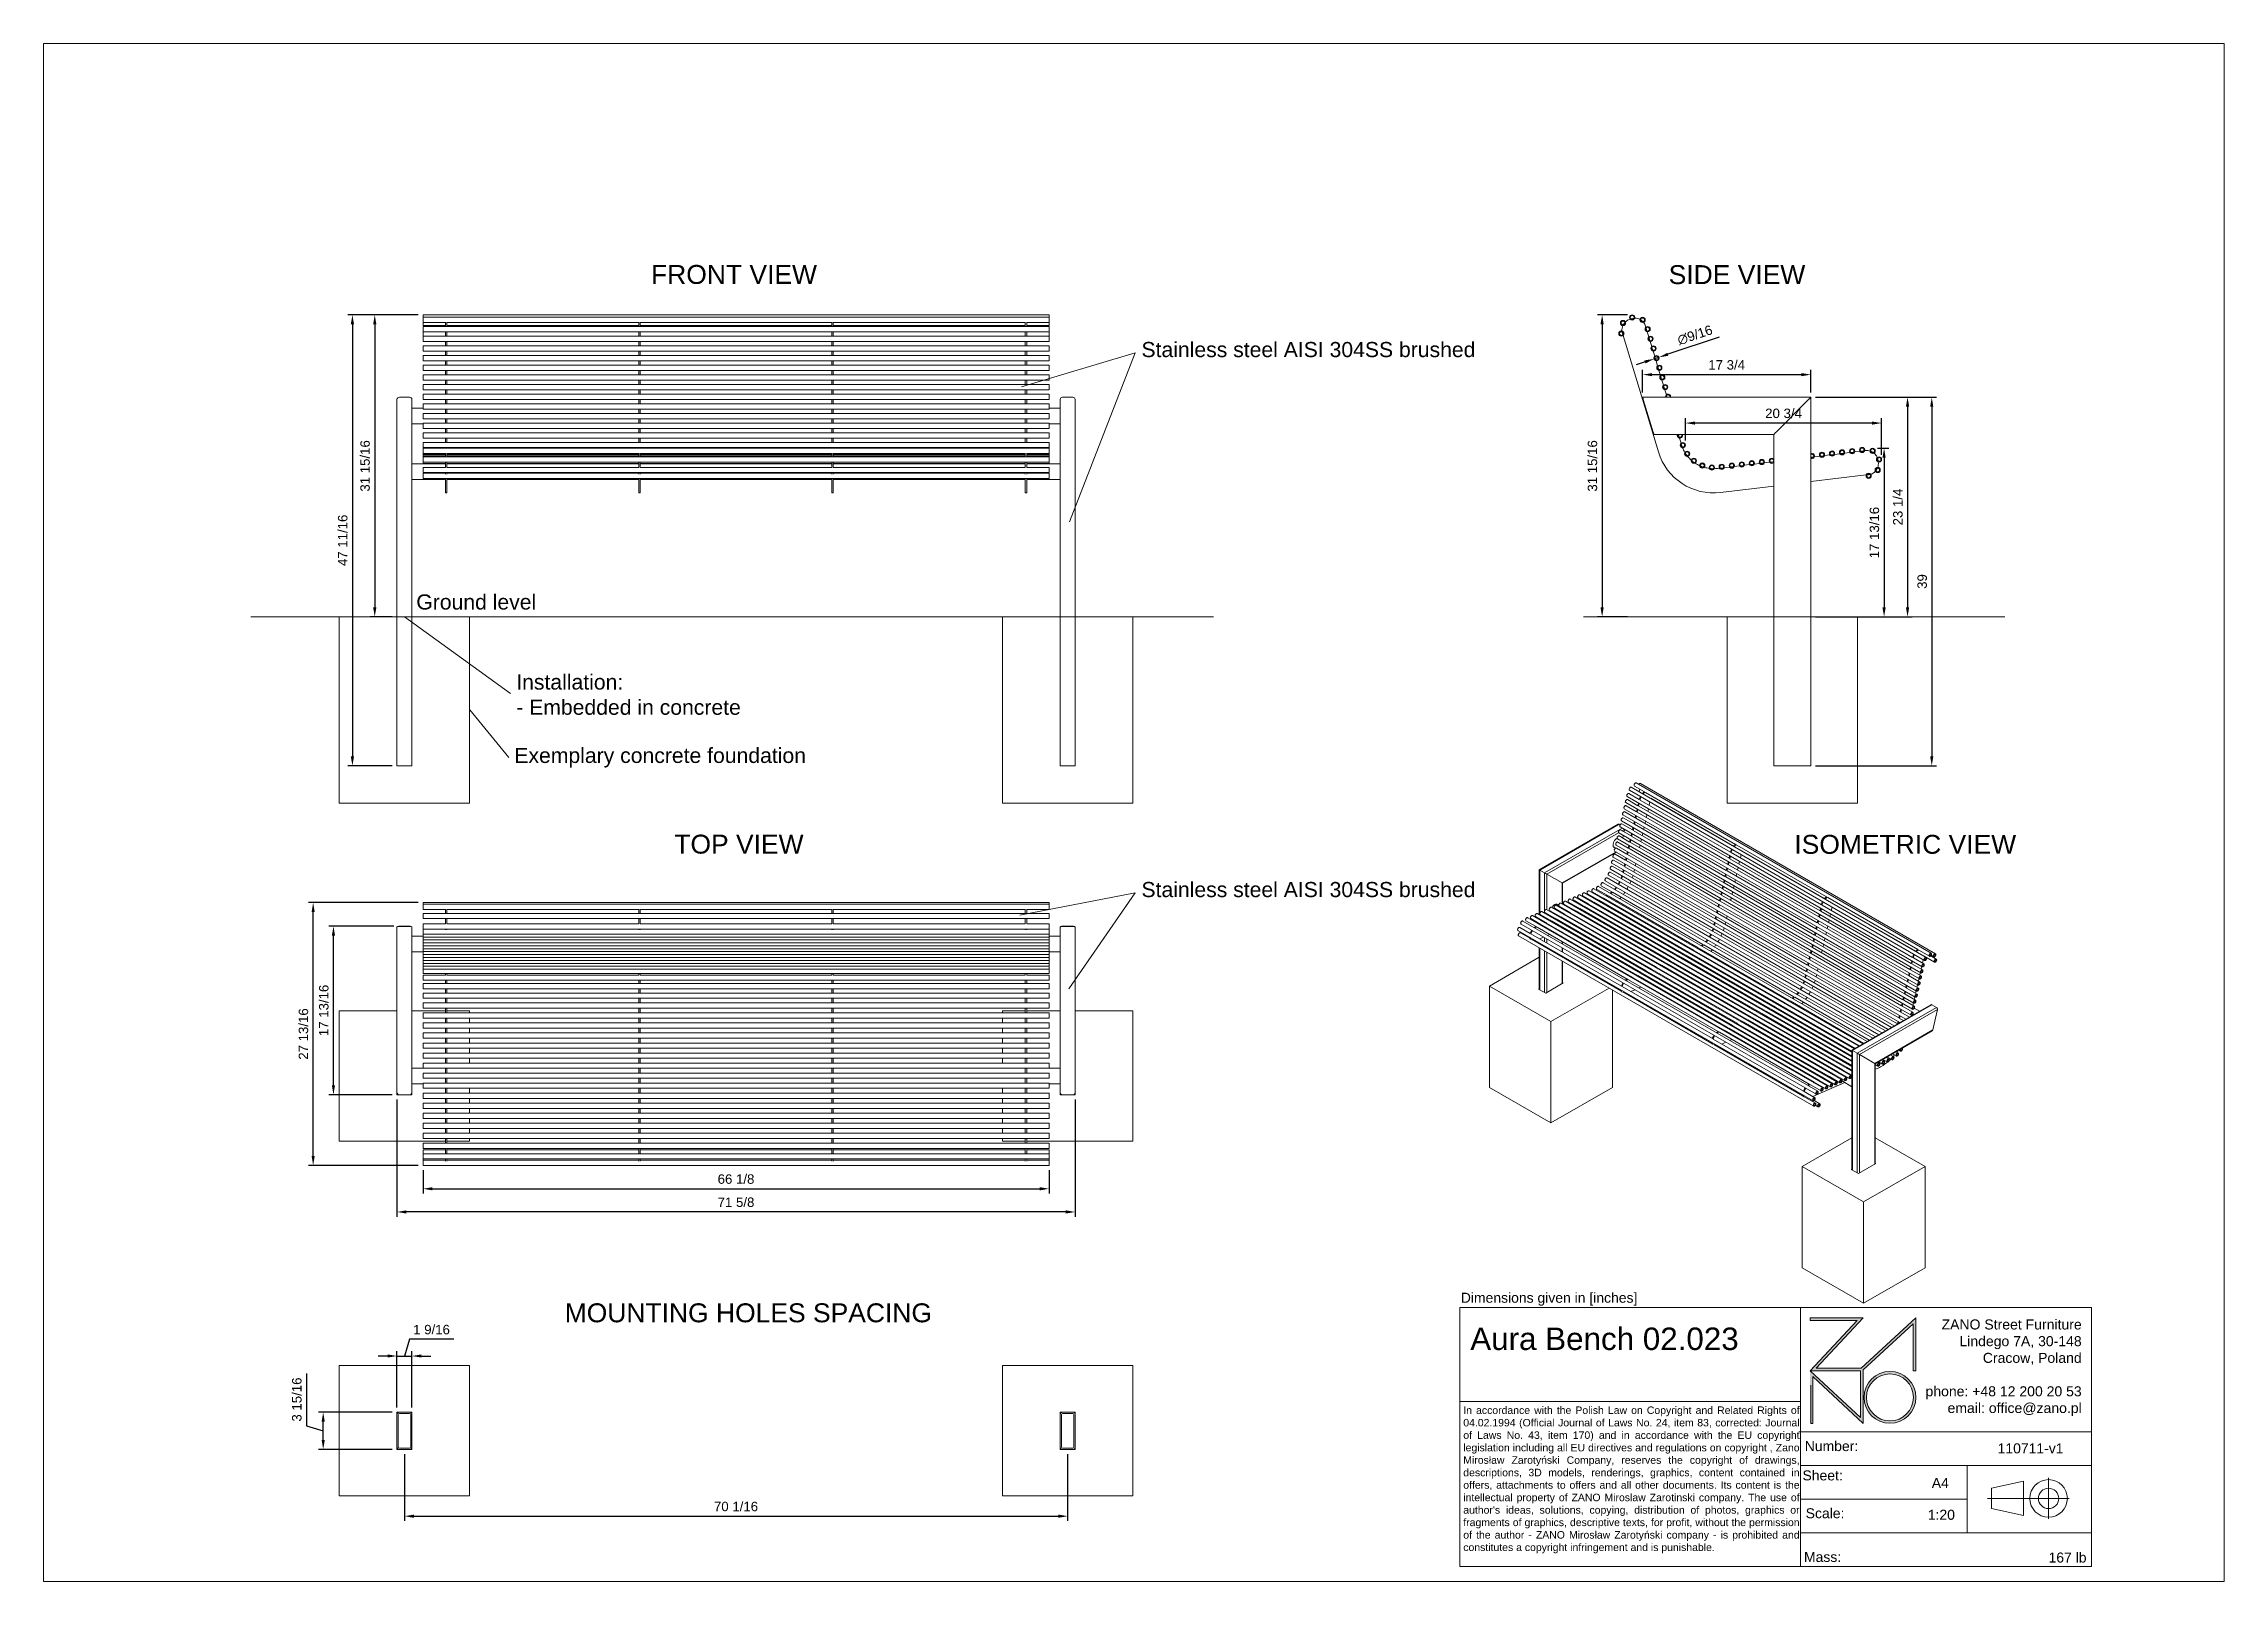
# Paper-space layout 'US' of a CAD drawing. Header units: inches. Extents: x -208 to -3, y -9 to 1.
# Drawn here: x -14.87 to -3.35, y -7.17 to 0.95 of the extents above; entities outside this region: 1.
# The model-space entities are those that its viewports show. They can reach past a viewport. Long polylines and large blocks are cut down to what shows.
import ezdxf

# ---------------------------------------------------------------- set-up
doc = ezdxf.new("R2010")
doc.units = ezdxf.units.IN
doc.header["$PDSIZE"] = -1
doc.linetypes.add('HIDDEN', pattern=[1.905, 1.27, -0.635])
for name, color, linetype, lineweight in [('ZANO_O', 10, 'Continuous', 0), ('ZANO_R', 7, 'Continuous', 0), ('ZANO_R_przerywana', 250, 'HIDDEN', 0), ('ZANO_W', 1, 'Continuous', 0)]:
    doc.layers.add(name, color=color, linetype=linetype, lineweight=lineweight)
doc.layers.add('ZANO_P', color=7, linetype='Continuous', lineweight=0, true_color=0xffffff)
doc.styles.get("Standard").update_dxf_attribs({"font": 'ARIALUNI.TTF'})
doc.dimstyles.new('amerykanie', dxfattribs={"dimtxt": 50, "dimasz": 50, "dimexe": 0.5, "dimexo": 0.5, "dimgap": 1, "dimtad": 1, "dimdec": 0, "dimzin": 0, "dimlunit": 5, "dimtxsty": 'Standard', "dimcen": 0.09, "dimclrd": 1, "dimclre": 1, "dimclrt": 1, "dimazin": 0, "dimtfac": 1, "dimtdec": 0, "dimtmove": 0, "dimatfit": 3, "dimfxl": 1, "dimtzin": 0, "dimarcsym": 1})

psp = doc.layouts.new('US')

# ---------------------------------------------------------------- texts
at = {"layer": 'ZANO_O', "attachment_point": 1}
for s, insert, char_height, width in [('FRONT VIEW', (-11.657, -0.217), 0.1, 1.04774), ('SIDE VIEW', (-6.281, -0.218), 0.1, 1.0012), ('\\pxql;Stainless steel AISI 304SS brushed', (-9.066, -0.624), 0.08, 1.93979), ('Ground level', (-12.897, -1.958), 0.08, 0.78457), ('\\pxql;Installation:\\P- Embedded in concrete', (-12.369, -2.381), 0.08, 1.81828), ('\\pxql;Exemplary concrete foundation', (-12.379, -2.769), 0.08, 1.68642), ('TOP VIEW', (-11.534, -3.228), 0.1, 0.86231), ('ISOMETRIC VIEW', (-5.617, -3.229), 0.1, 1.49258), ('\\pxql;Stainless steel AISI 304SS brushed', (-9.066, -3.478), 0.08, 1.93979), ('MOUNTING HOLES SPACING', (-12.113, -5.705), 0.1, 2.09064)]:
    psp.add_mtext(s, dxfattribs=dict(at, insert=insert, char_height=char_height, width=width))
at = {"layer": 'ZANO_R', "attachment_point": 1}
for s, insert, char_height, width in [('Dimensions given in [inches]', (-7.379, -5.649), 0.05269, 1.79436), ('\\pxql;Aura Bench 02.023', (-7.329, -5.833), 0.11856, 1.7443), ('\\pxqr;ZANO Street Furniture\\PLindego 7A, 30-148\\PCracow, Poland\\P\\Pphone: +48 12 200 20 53\\Pemail: office@zano.pl', (-5.149, -5.79), 0.05298, 1.04998), ("\\pxqj;In accordance with the Polish Law on Copyright and Related Rights of 04.02.1994 (Official Journal of Laws No. 24, item 83, corrected: Journal of Laws No. 43, item 170) and in accordance with the EU copyright legislation including all EU directives and regulations on copyright , Zano Mirosław Zarotyński Company, reserves the copyright of drawings, descriptions, 3D models, renderings, graphics, content contained in offers, attachments to offers and all other documents. Its content is the intellectual property of ZANO Miroslaw Zarotinski company. The use of author's ideas, solutions, copying, distribution of photos, graphics or fragments of graphics, descriptive texts, for profit, without the permission of the author - ZANO Mirosław Zarotyński company - is prohibited and constitutes a copyright infringement and is punishable.", (-7.366, -6.25), 0.039516, 1.77136), ('Number:', (-5.562, -6.433), 0.0527, 254.32319), ('110711-v1', (-4.543, -6.445), 0.0527, 0.49653), ('Sheet:', (-5.574, -6.588), 0.0527, 254.32319), ('A4', (-4.891, -6.628), 0.0527, 0.18637), ('Scale:', (-5.557, -6.788), 0.0527, 254.32319), ('1:20', (-4.912, -6.796), 0.0527, 0.20756), ('Mass:', (-5.566, -7.019), 0.0527, 254.32319), ('167 lb', (-4.274, -7.022), 0.0527, 0.22731)]:
    psp.add_mtext(s, dxfattribs=dict(at, insert=insert, char_height=char_height, width=width))

msp = doc.modelspace()

# ---------------------------------------------------------------- blocks, each defined once
blk = doc.blocks.new('*D367')
at = {"layer": 'Defpoints', "color": 0}
for p in [(11.21, 125.21), (6.11, 93.28), (8.46, 93.28)]:
    blk.add_point(p, dxfattribs=at)
at = {"layer": 'ZANO_W', "color": 1, "lineweight": -2}
for p, q in [((10.71, 125.21), (5.61, 125.21)), ((6.11, 124.21), (6.11, 94.28)), ((7.96, 93.28), (5.61, 93.28))]:
    blk.add_line(p, q, dxfattribs=at)
at = {"layer": 'ZANO_W', "color": 1}
for points in [[(6.28, 124.21), (5.94, 124.21), (6.11, 125.21)], [(5.94, 94.28), (6.28, 94.28), (6.11, 93.28)]]:
    blk.add_solid(points, dxfattribs=at)
at = {"layer": 'ZANO_W', "color": 1, "insert": (5.09, 109.24), "char_height": 1, "attachment_point": 5, "rotation": 90}
blk.add_mtext('31 15/16', dxfattribs=at)
blk = doc.blocks.new('*D368')
at = {"layer": 'Defpoints', "color": 0}
for p in [(11.21, 125.21), (3.75, 77.53), (8.46, 77.53)]:
    blk.add_point(p, dxfattribs=at)
at = {"layer": 'ZANO_W', "color": 1, "lineweight": -2}
for p, q in [((10.71, 125.21), (3.25, 125.21)), ((3.75, 124.21), (3.75, 78.53)), ((7.96, 77.53), (3.25, 77.53))]:
    blk.add_line(p, q, dxfattribs=at)
at = {"layer": 'ZANO_W', "color": 1}
for points in [[(3.92, 124.21), (3.58, 124.21), (3.75, 125.21)], [(3.58, 78.53), (3.92, 78.53), (3.75, 77.53)]]:
    blk.add_solid(points, dxfattribs=at)
at = {"layer": 'ZANO_W', "color": 1, "insert": (2.73, 101.37), "char_height": 1, "attachment_point": 5, "rotation": 90}
blk.add_mtext('47 11/16', dxfattribs=at)
blk = doc.blocks.new('*D369')
at = {"layer": 'Defpoints', "color": 0}
for p in [(11.21, 35.3), (77.36, 35.3), (77.36, 32.83)]:
    blk.add_point(p, dxfattribs=at)
at = {"layer": 'ZANO_W', "color": 1, "lineweight": -2}
for p, q in [((11.21, 34.8), (11.21, 32.33)), ((77.36, 34.8), (77.36, 32.33)), ((12.21, 32.83), (76.36, 32.83))]:
    blk.add_line(p, q, dxfattribs=at)
at = {"layer": 'ZANO_W', "color": 1}
for points in [[(12.21, 33), (12.21, 32.66), (11.21, 32.83)], [(76.36, 32.66), (76.36, 33), (77.36, 32.83)]]:
    blk.add_solid(points, dxfattribs=at)
at = {"layer": 'ZANO_W', "color": 1, "insert": (44.28, 33.85), "char_height": 1, "attachment_point": 5}
blk.add_mtext('66 1/8', dxfattribs=at)
blk = doc.blocks.new('*D370')
at = {"layer": 'Defpoints', "color": 0}
for p in [(8.46, 42.77), (80.11, 42.77), (8.46, 30.38)]:
    blk.add_point(p, dxfattribs=at)
at = {"layer": 'ZANO_W', "color": 1, "lineweight": -2}
for p, q in [((8.46, 42.27), (8.46, 29.88)), ((80.11, 42.27), (80.11, 29.88)), ((79.11, 30.38), (9.46, 30.38))]:
    blk.add_line(p, q, dxfattribs=at)
at = {"layer": 'ZANO_W', "color": 1}
for points in [[(9.46, 30.55), (9.46, 30.21), (8.46, 30.38)], [(79.11, 30.21), (79.11, 30.55), (80.11, 30.38)]]:
    blk.add_solid(points, dxfattribs=at)
at = {"layer": 'ZANO_W', "color": 1, "insert": (44.28, 31.4), "char_height": 1, "attachment_point": 5}
blk.add_mtext('71 5/8', dxfattribs=at)
blk = doc.blocks.new('*D371')
at = {"layer": 'Defpoints', "color": 0}
for p in [(-0.4, 63.08), (11.21, 63.08), (11.21, 35.3)]:
    blk.add_point(p, dxfattribs=at)
at = {"layer": 'ZANO_W', "color": 1, "lineweight": -2}
for p, q in [((10.71, 63.08), (-0.9, 63.08)), ((-0.4, 36.3), (-0.4, 62.08)), ((10.71, 35.3), (-0.9, 35.3))]:
    blk.add_line(p, q, dxfattribs=at)
at = {"layer": 'ZANO_W', "color": 1}
for points in [[(-0.23, 62.08), (-0.56, 62.08), (-0.4, 63.08)], [(-0.56, 36.3), (-0.23, 36.3), (-0.4, 35.3)]]:
    blk.add_solid(points, dxfattribs=at)
at = {"layer": 'ZANO_W', "color": 1, "insert": (-1.42, 49.19), "char_height": 1, "attachment_point": 5, "rotation": 90}
blk.add_mtext('27 13/16', dxfattribs=at)
blk = doc.blocks.new('*D372')
at = {"layer": 'Defpoints', "color": 0}
for p in [(0.66, 9.22), (8.46, 9.22), (8.46, 5.28)]:
    blk.add_point(p, dxfattribs=at)
at = {"layer": 'ZANO_W', "color": 1, "lineweight": -2}
for p, q in [((-1.1, 13.32), (-1.1, 7.78)), ((7.96, 9.22), (0.16, 9.22)), ((-1.1, 7.78), (0.66, 7.25)), ((0.66, 6.28), (0.66, 8.22)), ((7.96, 5.28), (0.16, 5.28))]:
    blk.add_line(p, q, dxfattribs=at)
at = {"layer": 'ZANO_W', "color": 1}
for points in [[(0.83, 8.22), (0.5, 8.22), (0.66, 9.22)], [(0.5, 6.28), (0.83, 6.28), (0.66, 5.28)]]:
    blk.add_solid(points, dxfattribs=at)
at = {"layer": 'ZANO_W', "color": 1, "insert": (-2.12, 10.55), "char_height": 1, "attachment_point": 5, "rotation": 90}
blk.add_mtext('3 15/16', dxfattribs=at)
blk = doc.blocks.new('*D373')
at = {"layer": 'Defpoints', "color": 0}
for p in [(10.03, 15.15), (8.46, 9.22), (10.03, 9.22)]:
    blk.add_point(p, dxfattribs=at)
at = {"layer": 'ZANO_W', "color": 1, "lineweight": -2}
for p, q in [((9.78, 16.92), (9.25, 15.15)), ((14.45, 16.92), (9.78, 16.92)), ((7.46, 15.15), (6.46, 15.15)), ((8.46, 9.72), (8.46, 15.65)), ((8.46, 15.15), (10.03, 15.15)), ((10.03, 9.72), (10.03, 15.65)), ((11.03, 15.15), (12.03, 15.15))]:
    blk.add_line(p, q, dxfattribs=at)
at = {"layer": 'ZANO_W', "color": 1}
for points in [[(7.46, 14.99), (7.46, 15.32), (8.46, 15.15)], [(11.03, 15.32), (11.03, 14.99), (10.03, 15.15)]]:
    blk.add_solid(points, dxfattribs=at)
at = {"layer": 'ZANO_W', "color": 1, "insert": (12.11, 17.94), "char_height": 1, "attachment_point": 5}
blk.add_mtext('1 9/16', dxfattribs=at)
blk = doc.blocks.new('*D374')
at = {"layer": 'Defpoints', "color": 0}
for p in [(9.25, 5.28), (79.32, 5.28), (79.32, -1.78)]:
    blk.add_point(p, dxfattribs=at)
at = {"layer": 'ZANO_W', "color": 1, "lineweight": -2}
for p, q in [((9.25, 4.78), (9.25, -2.28)), ((79.32, 4.78), (79.32, -2.28)), ((10.25, -1.78), (78.32, -1.78))]:
    blk.add_line(p, q, dxfattribs=at)
at = {"layer": 'ZANO_W', "color": 1}
for points in [[(10.25, -1.61), (10.25, -1.95), (9.25, -1.78)], [(78.32, -1.95), (78.32, -1.61), (79.32, -1.78)]]:
    blk.add_solid(points, dxfattribs=at)
at = {"layer": 'ZANO_W', "color": 1, "insert": (44.28, -0.76), "char_height": 1, "attachment_point": 5}
blk.add_mtext('70 1/16', dxfattribs=at)
blk = doc.blocks.new('*D375')
at = {"layer": 'Defpoints', "color": 0}
for p in [(138.96, 125.21), (135.79, 93.28), (138.96, 93.28)]:
    blk.add_point(p, dxfattribs=at)
at = {"layer": 'ZANO_W', "color": 1, "lineweight": -2}
for p, q in [((138.46, 125.21), (135.29, 125.21)), ((135.79, 124.21), (135.79, 94.28)), ((138.46, 93.28), (135.29, 93.28))]:
    blk.add_line(p, q, dxfattribs=at)
at = {"layer": 'ZANO_W', "color": 1}
for points in [[(135.96, 124.21), (135.62, 124.21), (135.79, 125.21)], [(135.62, 94.28), (135.96, 94.28), (135.79, 93.28)]]:
    blk.add_solid(points, dxfattribs=at)
at = {"layer": 'ZANO_W', "color": 1, "insert": (134.77, 109.24), "char_height": 1, "attachment_point": 5, "rotation": 90}
blk.add_mtext('31 15/16', dxfattribs=at)
blk = doc.blocks.new('*D376')
at = {"layer": 'Defpoints', "color": 0}
for p in [(164.37, 111.11), (162.77, 93.28), (165.58, 93.28)]:
    blk.add_point(p, dxfattribs=at)
at = {"layer": 'ZANO_W', "color": 1, "lineweight": -2}
for p, q in [((164.87, 111.11), (166.08, 111.11)), ((165.58, 110.11), (165.58, 94.28)), ((163.27, 93.28), (166.08, 93.28))]:
    blk.add_line(p, q, dxfattribs=at)
at = {"layer": 'ZANO_W', "color": 1}
for points in [[(165.75, 110.11), (165.41, 110.11), (165.58, 111.11)], [(165.41, 94.28), (165.75, 94.28), (165.58, 93.28)]]:
    blk.add_solid(points, dxfattribs=at)
at = {"layer": 'ZANO_W', "color": 1, "insert": (164.56, 102.19), "char_height": 1, "attachment_point": 5, "rotation": 90}
blk.add_mtext('17 13/16', dxfattribs=at)
blk = doc.blocks.new('*D377')
at = {"layer": 'Defpoints', "color": 0}
for p in [(141.27, 120.55), (141.79, 120.72)]:
    blk.add_point(p, dxfattribs=at)
at = {"layer": 'ZANO_W', "color": 1, "lineweight": -2}
for p, q in [((148.16, 122.84), (142.74, 121.04)), ((140.32, 120.23), (139.37, 119.91)), ((141.27, 120.55), (141.79, 120.72))]:
    blk.add_line(p, q, dxfattribs=at)
at = {"layer": 'ZANO_W', "color": 1}
for points in [[(140.37, 120.07), (140.26, 120.39), (141.27, 120.55)], [(142.68, 121.19), (142.79, 120.88), (141.79, 120.72)]]:
    blk.add_solid(points, dxfattribs=at)
at = {"layer": 'ZANO_W', "color": 1, "insert": (145.6, 123.06), "char_height": 1, "attachment_point": 5, "rotation": 18.4135}
blk.add_mtext('∅9/16', dxfattribs=at)
blk = doc.blocks.new('*D378')
at = {"layer": 'Defpoints', "color": 0}
for p in [(157.85, 116.5), (157.85, 93.28), (168.06, 93.28)]:
    blk.add_point(p, dxfattribs=at)
at = {"layer": 'ZANO_W', "color": 1, "lineweight": -2}
for p, q in [((158.35, 116.5), (168.56, 116.5)), ((168.06, 115.5), (168.06, 94.28)), ((158.35, 93.28), (168.56, 93.28))]:
    blk.add_line(p, q, dxfattribs=at)
at = {"layer": 'ZANO_W', "color": 1}
for points in [[(168.23, 115.5), (167.89, 115.5), (168.06, 116.5)], [(167.89, 94.28), (168.23, 94.28), (168.06, 93.28)]]:
    blk.add_solid(points, dxfattribs=at)
at = {"layer": 'ZANO_W', "color": 1, "insert": (167.04, 104.89), "char_height": 1, "attachment_point": 5, "rotation": 90}
blk.add_mtext('23 1/4', dxfattribs=at)
blk = doc.blocks.new('*D379')
at = {"layer": 'Defpoints', "color": 0}
for p in [(157.85, 116.5), (157.85, 77.53), (170.62, 77.53)]:
    blk.add_point(p, dxfattribs=at)
at = {"layer": 'ZANO_W', "color": 1, "lineweight": -2}
for p, q in [((158.35, 116.5), (171.12, 116.5)), ((170.62, 115.5), (170.62, 78.53)), ((158.35, 77.53), (171.12, 77.53))]:
    blk.add_line(p, q, dxfattribs=at)
at = {"layer": 'ZANO_W', "color": 1}
for points in [[(170.78, 115.5), (170.45, 115.5), (170.62, 116.5)], [(170.45, 78.53), (170.78, 78.53), (170.62, 77.53)]]:
    blk.add_solid(points, dxfattribs=at)
at = {"layer": 'ZANO_W', "color": 1, "insert": (169.61, 97.02), "char_height": 1, "attachment_point": 5, "rotation": 90}
blk.add_mtext('39', dxfattribs=at)
blk = doc.blocks.new('*D380')
at = {"layer": 'Defpoints', "color": 0}
for p in [(1.75, 60.6), (8.64, 60.6), (8.46, 42.77)]:
    blk.add_point(p, dxfattribs=at)
at = {"layer": 'ZANO_W', "color": 1, "lineweight": -2}
for p, q in [((8.14, 60.6), (1.25, 60.6)), ((1.75, 43.77), (1.75, 59.6)), ((7.96, 42.77), (1.25, 42.77))]:
    blk.add_line(p, q, dxfattribs=at)
at = {"layer": 'ZANO_W', "color": 1}
for points in [[(1.91, 59.6), (1.58, 59.6), (1.75, 60.6)], [(1.58, 43.77), (1.91, 43.77), (1.75, 42.77)]]:
    blk.add_solid(points, dxfattribs=at)
at = {"layer": 'ZANO_W', "color": 1, "insert": (0.73, 51.68), "char_height": 1, "attachment_point": 5, "rotation": 90}
blk.add_mtext('17 13/16', dxfattribs=at)
blk = doc.blocks.new('*D381')
at = {"layer": 'Defpoints', "color": 0}
for p in [(157.84, 118.89), (140.07, 116.5), (157.84, 116.49)]:
    blk.add_point(p, dxfattribs=at)
at = {"layer": 'ZANO_W', "color": 1, "lineweight": -2}
for p, q in [((140.07, 117), (140.07, 119.39)), ((141.07, 118.89), (156.84, 118.89)), ((157.84, 116.99), (157.84, 119.39))]:
    blk.add_line(p, q, dxfattribs=at)
at = {"layer": 'ZANO_W', "color": 1}
for points in [[(141.07, 119.05), (141.07, 118.72), (140.07, 118.89)], [(156.84, 118.72), (156.84, 119.05), (157.84, 118.89)]]:
    blk.add_solid(points, dxfattribs=at)
at = {"layer": 'ZANO_W', "color": 1, "insert": (148.95, 119.91), "char_height": 1, "attachment_point": 5}
blk.add_mtext('17 3/4', dxfattribs=at)
blk = doc.blocks.new('*D382')
at = {"layer": 'Defpoints', "color": 0}
for p in [(144.59, 113.77), (144.59, 111.42), (165.32, 109.92)]:
    blk.add_point(p, dxfattribs=at)
at = {"layer": 'ZANO_W', "color": 1, "lineweight": -2}
for p, q in [((144.59, 111.92), (144.59, 114.27)), ((164.32, 113.77), (145.59, 113.77)), ((165.32, 110.42), (165.32, 114.27))]:
    blk.add_line(p, q, dxfattribs=at)
at = {"layer": 'ZANO_W', "color": 1}
for points in [[(145.59, 113.93), (145.59, 113.6), (144.59, 113.77)], [(164.32, 113.6), (164.32, 113.93), (165.32, 113.77)]]:
    blk.add_solid(points, dxfattribs=at)
at = {"layer": 'ZANO_W', "color": 1, "insert": (154.96, 114.79), "char_height": 1, "attachment_point": 5}
blk.add_mtext('20 3/4', dxfattribs=at)

# ---------------------------------------------------------------- dimensions: what is measured, and where the dimension line sits
at = {"layer": 'ZANO_W'}
for base, p1, p2, picture, middle in [((3.74868, 77.52802), (11.2139, 125.20733), (8.458, 77.52802), '*D368', (2.72958, 101.36767)), ((6.11127, 93.27602), (11.2139, 125.20733), (8.458, 93.27602), '*D367', (5.09217, 109.24167)), ((135.79019, 93.27602), (138.96087, 125.20733), (138.96087, 93.27602), '*D375', (134.77109, 109.24167)), ((168.05854, 93.27602), (157.85263, 116.50432), (157.85263, 93.27602), '*D378', (167.03944, 104.89017)), ((170.61803, 77.52802), (157.85263, 116.50432), (157.85263, 77.52802), '*D379', (169.60711, 97.01617)), ((165.5789092, 93.2760172), (164.3705169, 111.1074668), (162.7738835, 93.2760172), '*D376', (164.5598096, 102.191742)), ((-0.39831, 63.08177), (11.2139, 35.30005), (11.2139, 63.08177), '*D371', (-1.41741, 49.19091)), ((1.745841, 60.597928), (8.457998, 42.771984), (8.639099, 60.597928), '*D380', (0.726742, 51.684956)), ((0.66469, 9.21709), (8.458, 5.28009), (8.458, 9.21709), '*D372', (-2.12351, 8.27932))]:
    dim = msp.add_linear_dim(base=base, p1=p1, p2=p2, angle=90, dimstyle='amerykanie', override={"dimtxt": 1, "dimasz": 1, "dimgap": 0.5, "dimdec": 4, "dimaunit": 1, "dimadec": 1, "dimtdec": 4, "dimtmove": 1, "dimfrac": 2}, dxfattribs=at)
    dim.commit()
    dim.dimension.update_dxf_attribs({"geometry": picture, "text_midpoint": middle})
dim = msp.add_diameter_dim_2p(p1=(141.26535, 120.54505), p2=(141.78831, 120.71915), dimstyle='amerykanie', override={"dimtxt": 1, "dimasz": 1, "dimgap": 0.5, "dimdec": 4, "dimaunit": 1, "dimadec": 1, "dimtdec": 4, "dimtmove": 1, "dimfrac": 2}, dxfattribs=at)
dim.commit()
dim.dimension.update_dxf_attribs({"geometry": '*D377', "text_midpoint": (145.6001, 123.06225)})
for base, p1, p2, picture, middle in [((157.83744, 118.88745), (140.06516, 116.50432), (157.83744, 116.48912), '*D381', (148.9513, 119.90655)), ((144.58691, 113.76824), (165.32457, 109.92275), (144.58691, 111.42197), '*D382', (154.95574, 114.78734)), ((8.458, 30.38128), (80.1114, 42.77198), (8.458, 42.77198), '*D370', (44.2847, 31.40038)), ((77.3555, 32.83027), (11.2139, 35.30005), (77.3555, 35.30005), '*D369', (44.2847, 33.84937)), ((10.0328, 15.15314), (8.458, 9.21709), (10.0328, 9.21709), '*D373', (10.27613, 17.94134)), ((79.324, -1.78065), (9.2454, 5.28009), (79.324, 5.28009), '*D374', (44.2847, -0.76155))]:
    dim = msp.add_linear_dim(base=base, p1=p1, p2=p2, dimstyle='amerykanie', override={"dimtxt": 1, "dimasz": 1, "dimgap": 0.5, "dimdec": 4, "dimaunit": 1, "dimadec": 1, "dimtdec": 4, "dimtmove": 1, "dimfrac": 2}, dxfattribs=at)
    dim.commit()
    dim.dimension.update_dxf_attribs({"geometry": picture, "text_midpoint": middle})

# ---------------------------------------------------------------- linework, layer by layer
at = {"layer": 'ZANO_R'}
for p, q in [((77.3555, 125.20733), (11.2139, 125.20733)), ((11.2139, 125.20733), (11.2139, 124.95181)), ((77.3555, 124.95181), (11.2139, 124.95181)), ((11.2139, 124.95181), (11.2139, 124.67622)), ((11.2139, 124.67622), (11.2139, 124.40063)), ((77.3555, 125.20733), (77.3555, 124.95181)), ((77.3555, 124.95181), (77.3555, 124.67622)), ((77.3555, 124.67622), (77.3555, 124.40063)), ((138.71929, 124.73841), (138.75451, 124.74908)), ((138.84129, 124.77538), (138.90769, 124.7955)), ((11.2139, 124.40063), (13.5761, 124.40063)), ((11.2139, 124.40063), (11.2139, 124.07604)), ((11.2139, 124.07604), (13.5761, 124.07604)), ((77.3555, 123.97167), (11.2139, 123.97167)), ((11.2139, 123.97167), (11.2139, 123.69608)), ((11.2139, 123.69608), (11.2139, 123.42049)), ((11.2139, 123.42049), (77.3555, 123.42049)), ((11.2139, 123.42049), (11.2139, 123.2313)), ((11.2139, 123.2313), (11.2139, 122.95571)), ((11.2139, 122.95571), (13.5761, 122.95571)), ((77.3555, 122.95034), (11.2139, 122.95034)), ((11.2139, 122.95034), (11.2139, 122.67475)), ((11.2139, 122.67475), (11.2139, 122.39916)), ((11.2139, 122.39916), (77.3555, 122.39916)), ((13.5761, 124.4174), (13.5761, 124.00767)), ((13.5761, 124.00767), (13.5761, 123.97167)), ((13.5761, 123.42049), (13.5761, 122.95034)), ((13.5761, 122.39916), (13.5761, 121.92902)), ((13.73358, 124.4174), (13.73358, 124.00767)), ((13.73358, 124.40063), (34.00913, 124.40063)), ((13.73358, 124.07604), (34.00913, 124.07604)), ((13.73358, 124.00767), (13.73358, 123.97167)), ((13.73358, 123.42049), (13.73358, 122.95034)), ((13.73358, 122.95571), (34.00913, 122.95571)), ((13.73358, 122.39916), (13.73358, 121.92902)), ((34.00913, 124.4174), (34.00913, 124.00767)), ((34.00913, 124.00767), (34.00913, 123.97167)), ((34.00913, 123.42049), (34.00913, 122.95034)), ((34.00913, 122.39916), (34.00913, 121.92902)), ((34.16661, 124.4174), (34.16661, 124.00767)), ((34.16661, 124.40063), (54.40279, 124.40063)), ((34.16661, 124.07604), (54.40279, 124.07604)), ((34.16661, 124.00767), (34.16661, 123.97167)), ((34.16661, 123.42049), (34.16661, 122.95034)), ((34.16661, 122.95571), (54.40279, 122.95571)), ((34.16661, 122.39916), (34.16661, 121.92902)), ((54.40279, 124.4174), (54.40279, 124.00767)), ((54.40279, 124.00767), (54.40279, 123.97167)), ((54.40279, 123.42049), (54.40279, 122.95034)), ((54.40279, 122.39916), (54.40279, 121.92902)), ((54.56027, 124.4174), (54.56027, 124.00767)), ((54.56027, 124.40063), (74.83582, 124.40063)), ((54.56027, 124.07604), (74.83582, 124.07604)), ((54.56027, 124.00767), (54.56027, 123.97167)), ((54.56027, 123.42049), (54.56027, 122.95034)), ((54.56027, 122.95571), (74.83582, 122.95571)), ((54.56027, 122.39916), (54.56027, 121.92902)), ((74.83582, 124.4174), (74.83582, 124.00767)), ((74.83582, 124.00767), (74.83582, 123.97167)), ((74.83582, 123.42049), (74.83582, 122.95034)), ((74.83582, 122.39916), (74.83582, 121.92902)), ((74.9933, 124.4174), (74.9933, 124.00767)), ((74.9933, 124.40063), (77.3555, 124.40063)), ((74.9933, 124.07604), (77.3555, 124.07604)), ((74.9933, 124.00767), (74.9933, 123.97167)), ((74.9933, 123.42049), (74.9933, 122.95034)), ((74.9933, 122.95571), (77.3555, 122.95571)), ((74.9933, 122.39916), (74.9933, 121.92902)), ((77.3555, 124.40063), (77.3555, 124.07604)), ((77.3555, 123.97167), (77.3555, 123.69608)), ((77.3555, 123.69608), (77.3555, 123.42049)), ((77.3555, 123.42049), (77.3555, 123.2313)), ((77.3555, 123.2313), (77.3555, 122.95571)), ((77.3555, 122.95034), (77.3555, 122.67475)), ((77.3555, 122.67475), (77.3555, 122.39916)), ((137.97714, 123.11484), (137.93147, 123.26555)), ((141.73342, 110.71872), (138.00368, 123.02725)), ((140.38055, 124.00767), (140.41314, 123.90013)), ((140.43968, 123.81254), (140.53101, 123.51112)), ((140.55755, 123.42353), (140.72262, 122.8788)), ((140.74916, 122.79121), (140.8405, 122.48979)), ((140.86704, 122.4022), (141.0321, 121.85747)), ((77.3555, 121.92902), (11.2139, 121.92902)), ((11.2139, 121.92902), (11.2139, 121.65342)), ((11.2139, 121.65342), (11.2139, 121.37783)), ((11.2139, 121.37783), (77.3555, 121.37783)), ((77.3555, 120.90769), (11.2139, 120.90769)), ((11.2139, 120.90769), (11.2139, 120.6321)), ((11.2139, 120.6321), (11.2139, 120.35651)), ((11.2139, 120.35651), (77.3555, 120.35651)), ((77.3555, 119.88636), (11.2139, 119.88636)), ((11.2139, 119.88636), (11.2139, 119.61077)), ((13.5761, 121.37783), (13.5761, 120.90769)), ((13.5761, 120.35651), (13.5761, 119.88636)), ((13.73358, 121.37783), (13.73358, 120.90769)), ((13.73358, 120.35651), (13.73358, 119.88636)), ((34.00913, 121.37783), (34.00913, 120.90769)), ((34.00913, 120.35651), (34.00913, 119.88636)), ((34.16661, 121.37783), (34.16661, 120.90769)), ((34.16661, 120.35651), (34.16661, 119.88636)), ((54.40279, 121.37783), (54.40279, 120.90769)), ((54.40279, 120.35651), (54.40279, 119.88636)), ((54.56027, 121.37783), (54.56027, 120.90769)), ((54.56027, 120.35651), (54.56027, 119.88636)), ((74.83582, 121.37783), (74.83582, 120.90769)), ((74.83582, 120.35651), (74.83582, 119.88636)), ((74.9933, 121.37783), (74.9933, 120.90769)), ((74.9933, 120.35651), (74.9933, 119.88636)), ((77.3555, 121.92902), (77.3555, 121.65342)), ((77.3555, 121.65342), (77.3555, 121.37783)), ((77.3555, 120.90769), (77.3555, 120.6321)), ((77.3555, 120.6321), (77.3555, 120.35651)), ((77.3555, 119.88636), (77.3555, 119.61077)), ((141.05864, 121.76989), (141.14998, 121.46846)), ((141.17652, 121.38087), (141.34159, 120.83614)), ((141.36813, 120.74856), (141.45947, 120.44713)), ((141.48601, 120.35955), (141.65107, 119.81481)), ((11.2139, 119.61077), (11.2139, 119.33518)), ((11.2139, 119.33518), (77.3555, 119.33518)), ((77.3555, 118.86503), (11.2139, 118.86503)), ((11.2139, 118.86503), (11.2139, 118.58944)), ((11.2139, 118.58944), (11.2139, 118.31385)), ((11.2139, 118.31385), (77.3555, 118.31385)), ((77.3555, 117.8437), (11.2139, 117.8437)), ((11.2139, 117.8437), (11.2139, 117.56811)), ((11.2139, 117.56811), (11.2139, 117.29252)), ((13.5761, 119.33518), (13.5761, 118.86503)), ((13.5761, 118.31385), (13.5761, 117.8437)), ((13.73358, 119.33518), (13.73358, 118.86503)), ((13.73358, 118.31385), (13.73358, 117.8437)), ((34.00913, 119.33518), (34.00913, 118.86503)), ((34.00913, 118.31385), (34.00913, 117.8437)), ((34.16661, 119.33518), (34.16661, 118.86503)), ((34.16661, 118.31385), (34.16661, 117.8437)), ((54.40279, 119.33518), (54.40279, 118.86503)), ((54.40279, 118.31385), (54.40279, 117.8437)), ((54.56027, 119.33518), (54.56027, 118.86503)), ((54.56027, 118.31385), (54.56027, 117.8437)), ((74.83582, 119.33518), (74.83582, 118.86503)), ((74.83582, 118.31385), (74.83582, 117.8437)), ((74.9933, 119.33518), (74.9933, 118.86503)), ((74.9933, 118.31385), (74.9933, 117.8437)), ((77.3555, 119.61077), (77.3555, 119.33518)), ((77.3555, 118.86503), (77.3555, 118.58944)), ((77.3555, 118.58944), (77.3555, 118.31385)), ((77.3555, 117.8437), (77.3555, 117.56811)), ((77.3555, 117.56811), (77.3555, 117.29252)), ((141.67761, 119.72723), (141.76895, 119.4258)), ((141.79549, 119.33822), (141.96055, 118.79349)), ((141.98709, 118.7059), (142.07843, 118.40447)), ((142.10497, 118.31689), (142.27004, 117.77216)), ((142.29658, 117.68457), (142.38792, 117.38315)), ((8.458, 93.27602), (8.458, 116.25235)), ((9.78083, 116.50432), (8.70997, 116.50432)), ((10.0328, 93.27602), (10.0328, 116.25235)), ((11.2139, 115.34829), (10.0328, 115.34829)), ((11.2139, 117.29252), (77.3555, 117.29252)), ((77.3555, 116.82237), (11.2139, 116.82237)), ((11.2139, 116.82237), (11.2139, 116.54678)), ((11.2139, 116.54678), (11.2139, 116.27119)), ((11.2139, 116.27119), (77.3555, 116.27119)), ((77.3555, 115.80104), (11.2139, 115.80104)), ((11.2139, 115.80104), (11.2139, 115.52545)), ((11.2139, 115.52545), (11.2139, 115.24986)), ((11.2139, 115.24986), (77.3555, 115.24986)), ((13.5761, 117.29252), (13.5761, 116.82237)), ((13.5761, 116.27119), (13.5761, 115.80104)), ((13.5761, 115.24986), (13.5761, 114.77972)), ((13.73358, 117.29252), (13.73358, 116.82237)), ((13.73358, 116.27119), (13.73358, 115.80104)), ((13.73358, 115.24986), (13.73358, 114.77972)), ((34.00913, 117.29252), (34.00913, 116.82237)), ((34.00913, 116.27119), (34.00913, 115.80104)), ((34.00913, 115.24986), (34.00913, 114.77972)), ((34.16661, 117.29252), (34.16661, 116.82237)), ((34.16661, 116.27119), (34.16661, 115.80104)), ((34.16661, 115.24986), (34.16661, 114.77972)), ((54.40279, 117.29252), (54.40279, 116.82237)), ((54.40279, 116.27119), (54.40279, 115.80104)), ((54.40279, 115.24986), (54.40279, 114.77972)), ((54.56027, 117.29252), (54.56027, 116.82237)), ((54.56027, 116.27119), (54.56027, 115.80104)), ((54.56027, 115.24986), (54.56027, 114.77972)), ((74.83582, 117.29252), (74.83582, 116.82237)), ((74.83582, 116.27119), (74.83582, 115.80104)), ((74.83582, 115.24986), (74.83582, 114.77972)), ((74.9933, 117.29252), (74.9933, 116.82237)), ((74.9933, 116.27119), (74.9933, 115.80104)), ((74.9933, 115.24986), (74.9933, 114.77972)), ((77.3555, 116.82237), (77.3555, 116.54678)), ((77.3555, 116.54678), (77.3555, 116.27119)), ((77.3555, 115.80104), (77.3555, 115.52545)), ((77.3555, 115.52545), (77.3555, 115.24986)), ((78.5366, 115.34829), (77.3555, 115.34829)), ((78.5366, 93.27602), (78.5366, 116.25235)), ((78.78857, 116.50432), (79.85943, 116.50432)), ((80.1114, 93.27602), (80.1114, 116.25235)), ((140.08321, 116.44477), (140.02669, 116.42764)), ((140.06094, 116.31461), (140.02669, 116.42764)), ((140.11746, 116.33173), (140.06094, 116.31461)), ((141.14889, 112.72425), (140.06094, 116.31461)), ((157.85263, 116.50432), (140.06516, 116.50432)), ((141.1818, 112.81929), (140.14151, 116.25235)), ((142.41446, 117.29556), (142.57952, 116.75083)), ((142.60606, 116.66324), (142.65422, 116.50432)), ((142.96162, 116.54678), (142.95698, 116.50432)), ((143.04036, 116.54678), (143.03706, 116.50432)), ((157.60066, 116.25235), (154.1676, 112.81929)), ((157.85263, 93.27602), (157.85263, 116.50432)), ((10.0328, 113.679), (11.2139, 113.679)), ((77.3555, 114.77972), (11.2139, 114.77972)), ((11.2139, 114.77972), (11.2139, 114.50413)), ((11.2139, 114.50413), (11.2139, 114.22854)), ((11.2139, 114.22854), (77.3555, 114.22854)), ((77.3555, 113.75839), (11.2139, 113.75839)), ((11.2139, 113.75839), (11.2139, 113.4828)), ((11.2139, 113.4828), (11.2139, 113.20721)), ((11.2139, 113.20721), (77.3555, 113.20721)), ((13.5761, 114.22854), (13.5761, 113.75839)), ((13.5761, 113.20721), (13.5761, 112.73706)), ((13.73358, 114.22854), (13.73358, 113.75839)), ((13.73358, 113.20721), (13.73358, 112.73706)), ((34.00913, 114.22854), (34.00913, 113.75839)), ((34.00913, 113.20721), (34.00913, 112.73706)), ((34.16661, 114.22854), (34.16661, 113.75839)), ((34.16661, 113.20721), (34.16661, 112.73706)), ((54.40279, 114.22854), (54.40279, 113.75839)), ((54.40279, 113.20721), (54.40279, 112.73706)), ((54.56027, 114.22854), (54.56027, 113.75839)), ((54.56027, 113.20721), (54.56027, 112.73706)), ((74.83582, 114.22854), (74.83582, 113.75839)), ((74.83582, 113.20721), (74.83582, 112.73706)), ((74.9933, 114.22854), (74.9933, 113.75839)), ((74.9933, 113.20721), (74.9933, 112.73706)), ((77.3555, 114.77972), (77.3555, 114.50413)), ((77.3555, 114.50413), (77.3555, 114.22854)), ((77.3555, 113.75839), (77.3555, 113.4828)), ((77.3555, 113.679), (78.5366, 113.679)), ((77.3555, 113.4828), (77.3555, 113.20721)), ((77.3555, 112.73706), (11.2139, 112.73706)), ((11.2139, 112.73706), (11.2139, 112.46147)), ((11.2139, 112.46147), (11.2139, 112.18588)), ((11.2139, 112.18588), (77.3555, 112.18588)), ((77.3555, 111.7177), (11.2139, 111.7177)), ((11.2139, 111.7177), (11.2139, 111.44211)), ((11.2139, 111.44211), (11.2139, 111.20058)), ((77.3555, 111.20058), (11.2139, 111.20058)), ((11.2139, 111.20058), (11.2139, 111.10747)), ((77.3555, 111.10747), (11.2139, 111.10747)), ((11.2139, 111.10747), (11.2139, 110.83188)), ((11.2139, 110.83188), (11.2139, 110.55629)), ((13.5761, 112.18588), (13.5761, 111.7177)), ((13.73358, 112.18588), (13.73358, 111.7177)), ((34.00913, 112.18588), (34.00913, 111.7177)), ((34.16661, 112.18588), (34.16661, 111.7177)), ((54.40279, 112.18588), (54.40279, 111.7177)), ((54.56027, 112.18588), (54.56027, 111.7177)), ((74.83582, 112.18588), (74.83582, 111.7177)), ((74.9933, 112.18588), (74.9933, 111.7177)), ((77.3555, 112.73706), (77.3555, 112.46147)), ((77.3555, 112.46147), (77.3555, 112.18588)), ((77.3555, 111.7177), (77.3555, 111.44211)), ((77.3555, 111.44211), (77.3555, 111.20058)), ((77.3555, 111.20058), (77.3555, 111.10747)), ((77.3555, 111.10747), (77.3555, 110.83188)), ((77.3555, 110.83188), (77.3555, 110.55629)), ((141.20541, 112.74137), (141.14889, 112.72425)), ((141.18315, 112.61121), (141.14889, 112.72425)), ((141.23966, 112.62834), (141.18315, 112.61121)), ((153.91563, 112.56732), (141.25815, 112.56732)), ((143.84721, 112.56732), (143.93534, 112.2765)), ((143.96188, 112.18892), (144.12645, 111.64582)), ((144.15302, 111.55811), (144.1825, 111.46085)), ((144.1825, 111.46085), (144.25196, 111.25466)), ((153.91563, 93.27602), (153.91563, 112.56732)), ((161.40128, 110.5826), (161.9664, 110.65056)), ((162.05727, 110.66149), (162.36997, 110.6991)), ((162.46084, 110.71003), (163.02596, 110.77799)), ((163.11682, 110.78892), (163.42953, 110.82653)), ((163.52039, 110.83746), (163.63196, 110.85088)), ((13.5761, 109.46496), (10.0328, 109.46496)), ((11.2139, 110.55629), (13.5761, 110.55629)), ((11.2139, 110.55629), (11.2139, 110.52197)), ((11.2139, 110.52197), (13.5761, 110.52197)), ((11.2139, 110.52197), (11.2139, 110.39454)), ((11.2139, 110.39454), (13.5761, 110.39454)), ((11.2139, 110.39454), (11.2139, 110.26711)), ((11.2139, 110.26711), (13.5761, 110.26711)), ((11.2139, 110.26711), (11.2139, 110.19834)), ((77.3555, 110.19834), (11.2139, 110.19834)), ((11.2139, 110.19834), (11.2139, 109.92275)), ((11.2139, 109.92275), (11.2139, 109.64716)), ((11.2139, 109.64716), (77.3555, 109.64716)), ((11.2139, 109.64716), (11.2139, 109.62996)), ((11.2139, 109.62996), (13.5761, 109.62996)), ((11.2139, 109.62996), (11.2139, 109.50253)), ((11.2139, 109.50253), (13.5761, 109.50253)), ((11.2139, 109.50253), (11.2139, 109.46496)), ((13.5761, 109.08201), (11.2139, 109.08201)), ((11.2139, 109.08201), (11.2139, 108.80642)), ((11.2139, 108.80642), (11.2139, 108.53083)), ((11.2139, 108.53083), (77.3555, 108.53083)), ((13.5761, 108.46846), (11.2139, 108.46846)), ((11.2139, 108.46846), (11.2139, 107.91728)), ((13.5761, 110.59718), (13.5761, 110.19834)), ((13.5761, 109.64716), (13.5761, 109.62382)), ((13.5761, 109.62382), (13.5761, 109.08201)), ((13.5761, 108.53083), (13.5761, 108.36203)), ((13.73358, 110.59718), (13.73358, 110.19834)), ((13.73358, 110.55629), (34.00913, 110.55629)), ((13.73358, 110.52197), (34.00913, 110.52197)), ((13.73358, 110.39454), (34.00913, 110.39454)), ((13.73358, 110.26711), (34.00913, 110.26711)), ((13.73358, 109.64716), (13.73358, 109.62382)), ((13.73358, 109.62996), (34.00913, 109.62996)), ((13.73358, 109.62382), (13.73358, 109.08201)), ((13.73358, 109.50253), (34.00913, 109.50253)), ((34.00913, 109.46496), (13.73358, 109.46496)), ((34.00913, 109.08201), (13.73358, 109.08201)), ((13.73358, 108.53083), (13.73358, 108.36203)), ((34.00913, 108.46846), (13.73358, 108.46846)), ((34.00913, 110.59718), (34.00913, 110.19834)), ((34.00913, 109.64716), (34.00913, 109.62382)), ((34.00913, 109.62382), (34.00913, 109.08201)), ((34.00913, 108.53083), (34.00913, 108.36203)), ((34.16661, 110.59718), (34.16661, 110.19834)), ((34.16661, 110.55629), (54.40279, 110.55629)), ((34.16661, 110.52197), (54.40279, 110.52197)), ((34.16661, 110.39454), (54.40279, 110.39454)), ((34.16661, 110.26711), (54.40279, 110.26711)), ((34.16661, 109.64716), (34.16661, 109.62382)), ((34.16661, 109.62996), (54.40279, 109.62996)), ((34.16661, 109.62382), (34.16661, 109.08201)), ((34.16661, 109.50253), (54.40279, 109.50253)), ((54.40279, 109.46496), (34.16661, 109.46496)), ((54.40279, 109.08201), (34.16661, 109.08201)), ((34.16661, 108.53083), (34.16661, 108.36203)), ((54.40279, 108.46846), (34.16661, 108.46846)), ((54.40279, 110.59718), (54.40279, 110.19834)), ((54.40279, 109.64716), (54.40279, 109.62382)), ((54.40279, 109.62382), (54.40279, 109.08201)), ((54.40279, 108.53083), (54.40279, 108.36203)), ((54.56027, 110.59718), (54.56027, 110.19834)), ((54.56027, 110.55629), (74.83582, 110.55629)), ((54.56027, 110.52197), (74.83582, 110.52197)), ((54.56027, 110.39454), (74.83582, 110.39454)), ((54.56027, 110.26711), (74.83582, 110.26711)), ((54.56027, 109.64716), (54.56027, 109.62382)), ((54.56027, 109.62996), (74.83582, 109.62996)), ((54.56027, 109.62382), (54.56027, 109.08201)), ((54.56027, 109.50253), (74.83582, 109.50253)), ((74.83582, 109.46496), (54.56027, 109.46496)), ((74.83582, 109.08201), (54.56027, 109.08201)), ((54.56027, 108.53083), (54.56027, 108.36203)), ((74.83582, 108.46846), (54.56027, 108.46846)), ((74.83582, 110.59718), (74.83582, 110.19834)), ((74.83582, 109.64716), (74.83582, 109.62382)), ((74.83582, 109.62382), (74.83582, 109.08201)), ((74.83582, 108.53083), (74.83582, 108.36203)), ((74.9933, 110.59718), (74.9933, 110.19834)), ((74.9933, 110.55629), (77.3555, 110.55629)), ((74.9933, 110.52197), (77.3555, 110.52197)), ((74.9933, 110.39454), (77.3555, 110.39454)), ((74.9933, 110.26711), (77.3555, 110.26711)), ((74.9933, 109.64716), (74.9933, 109.62382)), ((74.9933, 109.62996), (77.3555, 109.62996)), ((74.9933, 109.62382), (74.9933, 109.08201)), ((74.9933, 109.50253), (77.3555, 109.50253)), ((78.5366, 109.46496), (74.9933, 109.46496)), ((77.3555, 109.08201), (74.9933, 109.08201)), ((74.9933, 108.53083), (74.9933, 108.36203)), ((77.3555, 108.46846), (74.9933, 108.46846)), ((77.3555, 110.55629), (77.3555, 110.52197)), ((77.3555, 110.52197), (77.3555, 110.39454)), ((77.3555, 110.39454), (77.3555, 110.26711)), ((77.3555, 110.26711), (77.3555, 110.19834)), ((77.3555, 110.19834), (77.3555, 109.92275)), ((77.3555, 109.92275), (77.3555, 109.64716)), ((77.3555, 109.64716), (77.3555, 109.62996)), ((77.3555, 109.62996), (77.3555, 109.50253)), ((77.3555, 109.50253), (77.3555, 109.46496)), ((77.3555, 109.08201), (77.3555, 108.80642)), ((77.3555, 108.80642), (77.3555, 108.53083)), ((77.3555, 108.46846), (77.3555, 107.91728)), ((147.99663, 108.97045), (148.19221, 108.99397)), ((148.28307, 109.0049), (148.59578, 109.04251)), ((148.68664, 109.05344), (149.25176, 109.1214)), ((149.34262, 109.13233), (149.65533, 109.16994)), ((149.74619, 109.18087), (150.31131, 109.24883)), ((150.40218, 109.25976), (150.71488, 109.29737)), ((150.80575, 109.3083), (151.37087, 109.37626)), ((151.46173, 109.38719), (151.77444, 109.4248)), ((151.8653, 109.43573), (152.43042, 109.50369)), ((152.52128, 109.51462), (152.83399, 109.55223)), ((152.92485, 109.56316), (153.48997, 109.63112)), ((153.58084, 109.64205), (153.89354, 109.67966)), ((157.85263, 110.15581), (158.13176, 110.18938)), ((158.22262, 110.20031), (158.78774, 110.26827)), ((158.8786, 110.2792), (159.19131, 110.31681)), ((159.28217, 110.32774), (159.8473, 110.3957)), ((159.93816, 110.40663), (160.25087, 110.44424)), ((160.34173, 110.45517), (160.90685, 110.52313)), ((160.99771, 110.53406), (161.31042, 110.57167)), ((163.93753, 108.31014), (163.78117, 108.29133)), ((164.94564, 109.81926), (164.95392, 109.75038)), ((164.96475, 109.66035), (164.96914, 109.62382)), ((10.0328, 107.79567), (13.5761, 107.79567)), ((11.2139, 107.91728), (77.3555, 107.91728)), ((13.5761, 107.91728), (13.5761, 106.42971)), ((13.5761, 106.42971), (13.5761, 106.38605)), ((13.5761, 106.38605), (13.73358, 106.38605)), ((13.73358, 107.91728), (13.73358, 106.42971)), ((13.73358, 107.79567), (34.00913, 107.79567)), ((13.73358, 106.42971), (13.73358, 106.38605)), ((34.00913, 107.91728), (34.00913, 106.42971)), ((34.00913, 106.42971), (34.00913, 106.38605)), ((34.00913, 106.38605), (34.16661, 106.38605)), ((34.16661, 107.91728), (34.16661, 106.42971)), ((34.16661, 107.79567), (54.40279, 107.79567)), ((34.16661, 106.42971), (34.16661, 106.38605)), ((54.40279, 107.91728), (54.40279, 106.42971)), ((54.40279, 106.42971), (54.40279, 106.38605)), ((54.40279, 106.38605), (54.56027, 106.38605)), ((54.56027, 107.91728), (54.56027, 106.42971)), ((54.56027, 107.79567), (74.83582, 107.79567)), ((54.56027, 106.42971), (54.56027, 106.38605)), ((74.83582, 107.91728), (74.83582, 106.42971)), ((74.83582, 106.42971), (74.83582, 106.38605)), ((74.83582, 106.38605), (74.9933, 106.38605)), ((74.9933, 107.91728), (74.9933, 106.42971)), ((74.9933, 107.79567), (78.5366, 107.79567)), ((74.9933, 106.42971), (74.9933, 106.38605)), ((153.91563, 107.10483), (148.3022, 106.42971)), ((163.69031, 108.2804), (157.85263, 107.57832)), ((-7.00003, 93.27602), (94.74017, 93.27602)), ((2.35565, 93.27602), (-1.08509, 93.27602)), ((16.13515, 93.27602), (2.35565, 93.27602)), ((2.35565, 93.27602), (16.13515, 93.27602)), ((8.458, 93.27602), (10.0328, 93.27602)), ((86.21375, 93.27602), (72.43425, 93.27602)), ((72.43425, 93.27602), (86.21375, 93.27602)), ((78.5366, 93.27602), (80.1114, 93.27602)), ((178.35268, 93.27602), (133.82578, 93.27602)), ((162.77388, 93.27602), (148.99438, 93.27602)), ((148.99438, 93.27602), (162.77388, 93.27602)), ((153.91563, 93.27602), (157.85263, 93.27602)), ((138.42575, 74.28595), (169.6052, 56.28644)), ((139.57264, 73.32374), (138.46357, 73.96399)), ((139.71853, 73.96393), (138.60946, 74.60419)), ((138.67666, 74.96435), (169.85612, 56.96484)), ((170.03983, 57.28307), (138.86038, 75.28259)), ((139.19767, 75.40422), (140.25969, 74.79113)), ((170.56084, 57.72294), (139.38139, 75.72245)), ((139.73384, 74.03113), (139.71848, 73.96372)), ((139.80808, 73.98827), (139.73384, 74.03113)), ((139.73623, 74.78947), (140.04327, 74.61221)), ((139.80808, 73.98827), (139.79272, 73.92086)), ((149.35075, 68.40337), (139.79725, 73.91849)), ((171.01549, 57.66961), (139.83604, 75.66913)), ((140.38546, 74.71852), (149.89191, 69.23057)), ((140.92402, 74.10377), (149.67549, 69.05165)), ((140.92598, 74.09014), (140.9285, 74.10118)), ((137.84218, 71.72518), (169.02163, 53.72567)), ((137.98807, 72.36538), (169.16752, 54.36586)), ((139.13496, 71.40316), (138.02589, 72.04342)), ((138.13396, 73.00557), (169.31341, 55.00606)), ((139.28085, 72.04336), (138.17178, 72.68361)), ((138.27986, 73.64576), (169.45931, 55.64625)), ((139.42675, 72.68355), (138.31768, 73.3238)), ((139.1954, 71.6684), (139.13491, 71.40295)), ((139.26964, 71.62554), (139.20915, 71.36009)), ((139.3413, 72.30859), (139.2808, 72.04314)), ((139.41553, 72.26573), (139.35504, 72.00028)), ((148.91308, 66.48279), (139.35957, 71.99791)), ((139.48719, 72.94878), (139.4267, 72.68333)), ((139.56143, 72.90593), (139.50093, 72.64048)), ((149.05897, 67.12299), (139.50546, 72.63811)), ((139.63308, 73.58898), (139.57259, 73.32352)), ((139.70732, 73.54612), (139.64682, 73.28067)), ((149.20486, 67.76318), (139.65136, 73.2783)), ((140.32251, 71.44202), (140.38295, 71.70726)), ((140.4684, 72.08222), (140.52884, 72.34745)), ((140.61429, 72.72241), (140.67473, 72.98764)), ((140.76018, 73.3626), (140.84053, 73.71518)), ((137.49408, 71.35891), (129.15431, 66.54446)), ((129.20351, 66.51607), (137.5886, 71.35668)), ((129.70832, 66.22464), (137.91194, 70.9605)), ((129.94587, 66.08748), (137.52895, 70.4651)), ((137.25861, 69.16441), (168.43806, 51.1649)), ((137.4045, 69.80461), (168.58395, 51.80509)), ((138.55139, 68.84239), (137.44232, 69.48265)), ((137.5504, 70.4448), (168.72985, 52.44528)), ((138.69729, 69.48259), (137.58821, 70.12284)), ((137.69514, 71.29517), (137.5886, 71.35668)), ((137.69629, 71.08499), (168.87574, 53.08548)), ((138.84318, 70.12278), (137.73411, 70.76303)), ((138.98907, 70.76297), (137.88, 71.40322)), ((137.88957, 70.67328), (138.14952, 70.82335)), ((137.96366, 69.9061), (138.0241, 70.17133)), ((138.10955, 70.54629), (138.16999, 70.81153)), ((138.75773, 69.74782), (138.69724, 69.48237)), ((138.83197, 69.70496), (138.77147, 69.43951)), ((148.32951, 63.92202), (138.776, 69.43714)), ((138.90362, 70.38801), (138.84313, 70.12256)), ((138.97786, 70.34516), (138.91736, 70.07971)), ((148.4754, 64.56221), (138.9219, 70.07734)), ((139.04951, 71.02821), (138.98902, 70.76275)), ((139.12375, 70.98535), (139.06326, 70.7199)), ((148.62129, 65.20241), (139.06779, 70.71753)), ((148.76718, 65.8426), (139.21368, 71.35772)), ((139.73894, 68.88125), (139.79938, 69.14649)), ((139.88483, 69.52145), (139.94527, 69.78668)), ((140.03072, 70.16164), (140.09117, 70.42687)), ((140.17661, 70.80183), (140.23706, 71.06706)), ((150.01769, 69.15796), (159.50558, 63.68072)), ((131.56424, 65.15292), (137.25843, 68.44011)), ((131.61344, 65.1245), (137.30764, 68.41169)), ((136.82093, 67.24384), (166.62873, 50.03616)), ((137.96805, 66.28263), (136.85881, 66.92298)), ((136.96683, 67.88403), (167.25616, 50.39837)), ((138.11372, 66.92182), (137.00465, 67.56207)), ((137.0594, 68.92626), (137.2127, 68.83776)), ((137.11272, 68.52422), (167.88359, 50.76057)), ((138.25961, 67.56201), (137.15054, 68.20226)), ((138.4055, 68.2022), (137.29643, 68.84245)), ((138.17416, 67.18705), (138.11367, 66.9216)), ((138.2484, 67.14419), (138.1879, 66.87874)), ((147.74594, 61.36125), (138.19244, 66.87637)), ((138.32005, 67.82724), (138.25956, 67.56179)), ((138.39429, 67.78439), (138.3338, 67.51894)), ((147.89183, 62.00144), (138.33833, 67.51657)), ((138.46594, 68.46743), (138.40545, 68.20198)), ((138.54018, 68.42458), (138.47969, 68.15913)), ((148.03772, 62.64164), (138.48422, 68.15676)), ((138.61184, 69.10763), (138.55134, 68.84218)), ((138.68607, 69.06477), (138.62558, 68.79932)), ((148.18362, 63.28183), (138.63011, 68.79695)), ((139.30126, 66.96068), (139.36171, 67.22591)), ((149.11941, 67.38822), (149.05892, 67.12277)), ((149.19365, 67.34536), (149.13316, 67.07991)), ((158.67263, 61.57314), (149.13769, 67.07754)), ((149.2653, 68.02841), (149.20481, 67.76296)), ((149.33954, 67.98556), (149.27905, 67.7201)), ((158.81853, 62.21333), (149.28358, 67.71773)), ((149.36607, 68.47056), (149.3507, 68.40315)), ((149.4403, 68.42771), (149.36607, 68.47056)), ((149.4403, 68.42771), (149.42494, 68.3603)), ((158.96442, 62.85352), (149.42947, 68.35793)), ((150.24651, 67.16184), (150.30696, 67.42708)), ((150.39241, 67.80204), (150.47275, 68.15462)), ((150.55624, 68.54321), (159.28916, 63.5018)), ((150.5582, 68.52958), (150.56072, 68.54062)), ((129.15431, 66.54446), (129.15431, 61.79151)), ((129.70832, 66.22464), (129.20351, 66.51607)), ((129.20351, 61.76311), (129.20351, 66.51607)), ((129.70832, 62.17151), (129.70832, 66.22464)), ((131.56424, 65.15292), (129.94587, 66.08748)), ((129.94587, 62.34918), (129.94587, 66.08748)), ((131.61344, 65.1245), (131.56424, 65.15292)), ((131.56424, 62.93687), (131.56424, 65.15292)), ((131.61344, 62.90847), (131.61344, 65.1245)), ((163.34582, 48.14097), (134.9198, 64.55097)), ((163.80296, 48.40488), (135.41111, 64.79514)), ((135.7016, 64.86522), (136.81314, 64.22354)), ((164.37638, 48.73591), (135.88532, 65.18345)), ((136.12504, 65.3815), (164.66778, 48.90413)), ((165.03527, 49.11627), (136.30875, 65.69973)), ((136.45958, 65.97928), (165.3528, 49.29958)), ((165.72029, 49.51172), (136.64329, 66.29752)), ((136.6751, 66.60475), (166.00229, 49.67452)), ((138.02827, 66.54686), (137.96801, 66.28243)), ((138.10251, 66.504), (138.04224, 66.23957)), ((147.60028, 60.72206), (138.0466, 66.23728)), ((139.155, 66.32069), (139.17033, 66.38613)), ((139.17033, 66.38613), (139.21581, 66.58572)), ((148.53584, 64.82745), (148.47535, 64.562)), ((148.61008, 64.78459), (148.54959, 64.51914)), ((158.08906, 59.01236), (148.55412, 64.51677)), ((148.68174, 65.46764), (148.62124, 65.20219)), ((148.75597, 65.42479), (148.69548, 65.15933)), ((158.23496, 59.65256), (148.70001, 65.15696)), ((148.82763, 66.10783), (148.76714, 65.84238)), ((148.90186, 66.06498), (148.84137, 65.79953)), ((158.38085, 60.29275), (148.8459, 65.79716)), ((148.97352, 66.74803), (148.91303, 66.48257)), ((149.04776, 66.70517), (148.98726, 66.43972)), ((158.52674, 60.93294), (148.99179, 66.43735)), ((149.66295, 64.60107), (149.72339, 64.86631)), ((149.80884, 65.24127), (149.86928, 65.5065)), ((149.95473, 65.88146), (150.01517, 66.14669)), ((150.10062, 66.52165), (150.16107, 66.78689)), ((77.3555, 63.08177), (11.2139, 63.08177)), ((11.2139, 63.08177), (11.2139, 62.90379)), ((77.3555, 62.90379), (11.2139, 62.90379)), ((11.2139, 62.90379), (11.2139, 62.35261)), ((11.2139, 62.35261), (13.5761, 62.35261)), ((13.5761, 62.37659), (13.5761, 61.93933)), ((13.73358, 62.37659), (13.73358, 61.93933)), ((13.73358, 62.35261), (34.00913, 62.35261)), ((34.00913, 62.37659), (34.00913, 61.93933)), ((34.16661, 62.37659), (34.16661, 61.93933)), ((34.16661, 62.35261), (54.40279, 62.35261)), ((54.40279, 62.37659), (54.40279, 61.93933)), ((54.56027, 62.37659), (54.56027, 61.93933)), ((54.56027, 62.35261), (74.83582, 62.35261)), ((74.83582, 62.37659), (74.83582, 61.93933)), ((74.9933, 62.37659), (74.9933, 61.93933)), ((74.9933, 62.35261), (77.3555, 62.35261)), ((77.3555, 63.08177), (77.3555, 62.90379)), ((77.3555, 62.90379), (77.3555, 62.35261)), ((161.10447, 44.3617), (129.92502, 62.36122)), ((130.24079, 62.26196), (131.30109, 61.64986)), ((161.60395, 44.58068), (130.4245, 62.58019)), ((130.74027, 62.48094), (131.80057, 61.86884)), ((162.10343, 44.79965), (130.92398, 62.79917)), ((131.20179, 62.79008), (131.03325, 62.88737)), ((131.23974, 62.69991), (132.30004, 62.08781)), ((162.18968, 45.25718), (131.42346, 63.01814)), ((131.73922, 62.91888), (132.79952, 62.30679)), ((162.18968, 45.7645), (131.92293, 63.23712)), ((132.2387, 63.13786), (133.299, 62.52576)), ((162.18968, 46.27182), (132.42241, 63.45609)), ((132.82144, 62.3164), (132.71777, 62.27095)), ((132.73818, 63.35683), (133.79848, 62.74474)), ((132.89568, 62.27354), (132.79201, 62.22809)), ((162.18968, 46.77913), (132.92189, 63.67507)), ((132.92701, 62.23319), (142.43175, 56.74622)), ((133.32092, 62.53537), (133.21725, 62.48992)), ((133.23766, 63.57581), (134.29796, 62.96371)), ((133.39516, 62.49252), (133.29149, 62.44707)), ((162.18968, 47.28645), (133.42137, 63.89404)), ((133.42649, 62.45216), (142.93122, 56.9652)), ((133.8204, 62.75435), (133.71673, 62.7089)), ((133.73714, 63.79478), (134.79744, 63.18269)), ((133.89464, 62.71149), (133.79097, 62.66604)), ((162.46703, 47.63366), (133.92085, 64.11302)), ((133.92597, 62.67114), (143.4307, 57.18417)), ((134.31988, 62.97332), (134.21621, 62.92787)), ((134.23661, 64.01376), (135.29691, 63.40166)), ((134.39411, 62.93047), (134.29045, 62.88502)), ((162.90642, 47.88732), (134.42033, 64.33199)), ((134.42545, 62.89011), (143.93018, 57.40315)), ((134.81936, 63.1923), (134.71569, 63.14685)), ((134.73609, 64.23273), (135.79639, 63.62064)), ((134.89359, 63.14944), (134.78992, 63.10399)), ((134.92492, 63.10909), (144.42966, 57.62212)), ((135.31883, 63.41127), (135.21517, 63.36582)), ((135.2274, 64.47691), (136.30685, 63.85375)), ((135.39307, 63.36841), (135.2894, 63.32297)), ((135.4244, 63.32806), (144.92914, 57.8411)), ((135.81831, 63.63025), (135.71464, 63.5848)), ((135.89255, 63.58739), (135.78888, 63.54194)), ((135.92388, 63.54704), (145.42861, 58.06007)), ((136.41519, 63.79122), (145.93908, 58.29319)), ((136.88939, 64.17952), (146.44536, 58.66298)), ((137.34473, 63.15108), (137.41093, 63.21638)), ((147.95228, 62.26668), (147.89178, 62.00123)), ((148.02651, 62.22382), (147.96602, 61.95837)), ((148.09817, 62.90687), (148.03768, 62.64142)), ((148.1724, 62.86401), (148.11191, 62.59856)), ((157.65139, 57.09179), (148.11644, 62.59619)), ((148.24406, 63.54706), (148.18357, 63.28161)), ((148.3183, 63.50421), (148.2578, 63.23876)), ((157.79728, 57.73198), (148.26233, 63.23639)), ((148.38995, 64.18726), (148.32946, 63.9218)), ((148.46419, 64.1444), (148.4037, 63.87895)), ((157.94317, 58.37217), (148.40823, 63.87658)), ((149.37116, 63.32069), (149.43161, 63.58592)), ((149.51705, 63.96088), (149.5775, 64.22612)), ((158.87897, 62.47856), (158.81848, 62.21311)), ((158.95321, 62.43571), (158.89271, 62.17025)), ((158.97973, 62.92071), (158.96437, 62.8533)), ((159.05397, 62.87786), (158.97973, 62.92071)), ((159.05397, 62.87786), (159.0386, 62.81045)), ((168.59664, 57.29296), (159.04314, 62.80808)), ((159.63135, 63.60811), (169.1378, 58.12015)), ((160.00607, 62.25219), (160.08642, 62.60477)), ((160.1699, 62.99336), (168.92138, 57.94124)), ((160.17187, 62.97973), (160.17438, 62.99077)), ((8.458, 43.02395), (8.458, 60.4831)), ((8.52099, 60.56368), (8.6391, 60.59793)), ((8.52099, 60.53361), (8.52099, 60.56368)), ((8.6391, 60.55637), (8.6391, 60.59793)), ((8.6391, 60.59793), (9.8517, 60.59793)), ((9.78083, 60.55946), (8.70997, 60.55946)), ((9.8517, 60.55637), (9.8517, 60.59793)), ((9.8517, 60.59793), (9.96981, 60.56368)), ((9.96981, 60.53361), (9.96981, 60.56368)), ((10.0328, 43.02395), (10.0328, 60.4831)), ((77.3555, 61.93933), (11.2139, 61.93933)), ((11.2139, 61.93933), (11.2139, 61.38815)), ((11.2139, 61.38815), (77.3555, 61.38815)), ((13.5761, 60.8341), (11.2139, 60.8341)), ((11.2139, 60.8341), (11.2139, 60.28292)), ((11.2139, 60.28292), (77.3555, 60.28292)), ((11.2139, 60.28292), (11.2139, 59.75065)), ((13.5761, 61.38815), (13.5761, 60.8341)), ((13.5761, 60.28292), (13.5761, 60.24407)), ((13.5761, 60.24407), (13.5761, 60.21148)), ((13.73358, 61.38815), (13.73358, 60.8341)), ((34.00913, 60.8341), (13.73358, 60.8341)), ((13.73358, 60.28292), (13.73358, 60.24407)), ((13.73358, 60.24407), (13.73358, 60.21148)), ((34.00913, 61.38815), (34.00913, 60.8341)), ((34.00913, 60.28292), (34.00913, 60.24407)), ((34.00913, 60.24407), (34.00913, 60.21148)), ((34.16661, 61.38815), (34.16661, 60.8341)), ((54.40279, 60.8341), (34.16661, 60.8341)), ((34.16661, 60.28292), (34.16661, 60.24407)), ((34.16661, 60.24407), (34.16661, 60.21148)), ((54.40279, 61.38815), (54.40279, 60.8341)), ((54.40279, 60.28292), (54.40279, 60.24407)), ((54.40279, 60.24407), (54.40279, 60.21148)), ((54.56027, 61.38815), (54.56027, 60.8341)), ((74.83582, 60.8341), (54.56027, 60.8341)), ((54.56027, 60.28292), (54.56027, 60.24407)), ((54.56027, 60.24407), (54.56027, 60.21148)), ((74.83582, 61.38815), (74.83582, 60.8341)), ((74.83582, 60.28292), (74.83582, 60.24407)), ((74.83582, 60.24407), (74.83582, 60.21148)), ((74.9933, 61.38815), (74.9933, 60.8341)), ((77.3555, 60.8341), (74.9933, 60.8341)), ((74.9933, 60.28292), (74.9933, 60.24407)), ((74.9933, 60.24407), (74.9933, 60.21148)), ((77.3555, 61.93933), (77.3555, 61.38815)), ((77.3555, 60.8341), (77.3555, 60.28292)), ((77.3555, 60.28292), (77.3555, 59.75065)), ((78.5366, 43.02395), (78.5366, 60.4831)), ((78.59959, 60.56368), (78.7177, 60.59793)), ((78.59959, 60.53361), (78.59959, 60.56368)), ((78.7177, 60.55637), (78.7177, 60.59793)), ((78.7177, 60.59793), (79.9303, 60.59793)), ((79.85943, 60.55946), (78.78857, 60.55946)), ((79.9303, 60.55637), (79.9303, 60.59793)), ((79.9303, 60.59793), (80.04841, 60.56368)), ((80.04841, 60.53361), (80.04841, 60.56368)), ((80.1114, 43.02395), (80.1114, 60.4831)), ((126.89962, 60.13441), (158.07907, 42.13489)), ((128.1918, 59.81274), (127.08334, 60.45264)), ((127.21945, 60.81393), (158.39891, 42.81442)), ((158.58262, 43.13265), (127.40317, 61.13217)), ((127.7434, 61.16709), (128.8037, 60.55499)), ((159.10656, 43.48581), (127.92711, 61.48532)), ((128.24287, 61.38606), (129.30317, 60.77396)), ((159.60604, 43.70478), (128.42659, 61.70429)), ((128.74235, 61.60504), (129.80265, 60.99294)), ((128.82562, 60.5646), (128.77302, 60.54154)), ((128.84726, 60.49869), (128.77302, 60.54154)), ((128.89985, 60.52174), (128.84726, 60.49869)), ((160.10552, 43.92376), (128.92606, 61.92327)), ((128.93118, 60.48139), (138.43592, 54.99443)), ((129.15431, 61.36722), (129.15431, 61.28419)), ((129.15431, 60.8599), (129.15431, 60.77687)), ((129.20351, 61.25579), (129.20351, 61.33882)), ((129.20351, 60.74847), (129.20351, 60.8315)), ((129.32509, 60.78357), (129.22143, 60.73813)), ((129.24183, 61.82401), (130.30213, 61.21191)), ((129.39933, 60.74072), (129.29566, 60.69527)), ((160.60499, 44.14273), (129.42554, 62.14224)), ((129.43066, 60.70037), (138.9354, 55.2134)), ((129.70832, 61.979), (129.70832, 62.08855)), ((129.70832, 61.47168), (129.70832, 61.55471)), ((129.70832, 60.96437), (129.70832, 61.0474)), ((129.82457, 61.00255), (129.7209, 60.9571)), ((129.74131, 62.04299), (130.80161, 61.43089)), ((129.89881, 60.95969), (129.79514, 60.91424)), ((129.93014, 60.91934), (139.43488, 55.43237)), ((129.94587, 61.84186), (129.94587, 61.92489)), ((129.94587, 61.33455), (129.94587, 61.41758)), ((130.32405, 61.22152), (130.22038, 61.17607)), ((130.39829, 61.17867), (130.29462, 61.13322)), ((130.3616, 62.17834), (130.36178, 62.19211)), ((130.42962, 61.13832), (139.93435, 55.65135)), ((130.67707, 59.8978), (130.75881, 59.93364)), ((130.82353, 61.4405), (130.71986, 61.39505)), ((130.89777, 61.39764), (130.7941, 61.35219)), ((130.9291, 61.35729), (140.43383, 55.87032)), ((131.17655, 60.11678), (131.25829, 60.15261)), ((131.32301, 61.65947), (131.21934, 61.61402)), ((131.39724, 61.61662), (131.29358, 61.57117)), ((131.42858, 61.57626), (140.93331, 56.0893)), ((131.56424, 59.89297), (131.56424, 59.976)), ((131.61344, 59.86457), (131.61344, 59.9476)), ((131.67602, 60.33575), (131.75777, 60.37159)), ((131.82249, 61.87845), (131.71882, 61.833)), ((131.89672, 61.83559), (131.79305, 61.79014)), ((131.92805, 61.79524), (141.43279, 56.30827)), ((132.1755, 60.55473), (132.25725, 60.59056)), ((132.32196, 62.09742), (132.2183, 62.05197)), ((132.3962, 62.05457), (132.29253, 62.00912)), ((132.42753, 62.01421), (141.93227, 56.52725)), ((134.17342, 61.43062), (134.25516, 61.46646)), ((134.67289, 61.6496), (134.75464, 61.68544)), ((135.17237, 61.86857), (135.25412, 61.90441)), ((135.67185, 62.08755), (135.7536, 62.12339)), ((147.66049, 60.98629), (147.60023, 60.72186)), ((147.73473, 60.94344), (147.67447, 60.67901)), ((157.21394, 55.17221), (147.67883, 60.67672)), ((147.80638, 61.62649), (147.74589, 61.36103)), ((147.88062, 61.58363), (147.82013, 61.31818)), ((157.3596, 55.8114), (147.82466, 61.31581)), ((157.5055, 56.45159), (147.97055, 61.956)), ((148.78723, 60.76013), (148.80255, 60.82556)), ((148.80255, 60.82556), (148.84804, 61.02515)), ((148.93349, 61.40011), (148.99393, 61.66535)), ((158.2954, 59.91779), (158.23491, 59.65234)), ((158.44129, 60.55798), (158.3808, 60.29253)), ((158.51553, 60.51513), (158.45504, 60.24968)), ((168.01307, 54.73219), (158.45957, 60.24731)), ((158.58718, 61.19818), (158.52669, 60.93272)), ((158.66142, 61.15532), (158.60093, 60.88987)), ((168.15896, 55.37238), (158.60546, 60.8875)), ((158.73308, 61.83837), (158.67258, 61.57292)), ((158.80731, 61.79551), (158.74682, 61.53006)), ((168.30486, 56.01257), (158.75135, 61.52769)), ((168.45075, 56.65276), (158.89724, 62.16788)), ((159.4225, 59.69142), (159.48295, 59.95665)), ((159.56839, 60.33161), (159.62884, 60.59684)), ((159.71429, 60.9718), (159.77473, 61.23703)), ((159.86018, 61.61199), (159.92062, 61.87723)), ((11.2139, 59.5388), (10.0328, 59.5388)), ((10.0328, 57.86952), (11.2139, 57.86952)), ((11.2139, 59.75065), (77.3555, 59.75065)), ((11.2139, 59.75065), (11.2139, 59.44116)), ((11.2139, 59.44116), (77.3555, 59.44116)), ((11.2139, 59.44116), (11.2139, 59.13168)), ((11.2139, 59.13168), (77.3555, 59.13168)), ((11.2139, 59.13168), (11.2139, 58.8222)), ((11.2139, 58.8222), (77.3555, 58.8222)), ((11.2139, 58.8222), (11.2139, 58.51271)), ((11.2139, 58.51271), (77.3555, 58.51271)), ((11.2139, 58.51271), (11.2139, 58.20323)), ((11.2139, 58.20323), (77.3555, 58.20323)), ((11.2139, 58.20323), (11.2139, 57.89374)), ((11.2139, 57.89374), (77.3555, 57.89374)), ((11.2139, 57.89374), (11.2139, 57.58426)), ((77.3555, 59.75065), (77.3555, 59.44116)), ((78.5366, 59.5388), (77.3555, 59.5388)), ((77.3555, 59.44116), (77.3555, 59.13168)), ((77.3555, 59.13168), (77.3555, 58.8222)), ((77.3555, 58.8222), (77.3555, 58.51271)), ((77.3555, 58.51271), (77.3555, 58.20323)), ((77.3555, 58.20323), (77.3555, 57.89374)), ((77.3555, 57.89374), (77.3555, 57.58426)), ((77.3555, 57.86952), (78.5366, 57.86952)), ((126.96714, 59.5657), (158.14659, 41.56618)), ((128.15023, 59.307), (127.15085, 59.88393)), ((137.82402, 54.25217), (128.27112, 59.76694)), ((137.78246, 53.74643), (128.33864, 59.19823)), ((129.15431, 58.30307), (129.15431, 53.8999)), ((129.18077, 59.24182), (129.61385, 59.43168)), ((129.20351, 59.22869), (129.20351, 59.25178)), ((129.20351, 53.87149), (129.20351, 58.27467)), ((129.70832, 58.93727), (129.70832, 59.37714)), ((129.70832, 53.58007), (129.70832, 57.98325)), ((129.94587, 58.80013), (129.94587, 59.24001)), ((129.94587, 53.58007), (129.94587, 57.84611)), ((130.03158, 59.61482), (130.25934, 59.71467)), ((131.56424, 59.38565), (131.56424, 59.46868)), ((131.56424, 58.73003), (131.56424, 58.96136)), ((131.56424, 57.86587), (131.56424, 58.30574)), ((131.61344, 59.35725), (131.61344, 59.44028)), ((131.61344, 58.70163), (131.61344, 58.93296)), ((131.61344, 57.83747), (131.61344, 58.27734)), ((144.45158, 57.63173), (144.34791, 57.58628)), ((144.95106, 57.85071), (144.84739, 57.80526)), ((145.02529, 57.80785), (144.92163, 57.7624)), ((145.05663, 57.7675), (154.5428, 52.29125)), ((145.45054, 58.06968), (145.34687, 58.02423)), ((145.52477, 58.02683), (145.4211, 57.98138)), ((145.5561, 57.98647), (155.04228, 52.51022)), ((146.04741, 58.23065), (155.55274, 52.74334)), ((146.52162, 58.61896), (156.05903, 53.11313)), ((146.97696, 57.59052), (147.04316, 57.65582)), ((157.85772, 57.99721), (157.79723, 57.73176)), ((157.93196, 57.95436), (157.87147, 57.68891)), ((167.4295, 52.17142), (157.876, 57.68654)), ((158.00362, 58.63741), (157.94312, 58.37195)), ((158.07785, 58.59455), (158.01736, 58.3291)), ((167.5754, 52.81161), (158.02189, 58.32673)), ((158.14951, 59.2776), (158.08902, 59.01215)), ((158.22375, 59.23474), (158.16325, 58.96929)), ((167.72129, 53.4518), (158.16778, 58.96692)), ((158.36964, 59.87494), (158.30914, 59.60948)), ((167.86718, 54.09199), (158.31368, 59.60711)), ((158.98483, 57.77084), (159.04527, 58.03607)), ((159.13072, 58.41103), (159.19116, 58.67626)), ((159.27661, 59.05122), (159.33705, 59.31646)), ((169.26357, 58.04755), (170.37713, 57.40471)), ((11.2139, 57.58426), (77.3555, 57.58426)), ((11.2139, 57.58426), (11.2139, 57.27478)), ((11.2139, 57.27478), (77.3555, 57.27478)), ((11.2139, 57.27478), (11.2139, 56.96529)), ((11.2139, 56.96529), (77.3555, 56.96529)), ((11.2139, 56.96529), (11.2139, 56.65581)), ((11.2139, 56.65581), (77.3555, 56.65581)), ((11.2139, 56.65581), (11.2139, 56.34633)), ((11.2139, 56.34633), (77.3555, 56.34633)), ((11.2139, 56.34633), (11.2139, 56.03697)), ((11.2139, 56.03697), (77.3555, 56.03697)), ((11.2139, 56.03697), (11.2139, 55.57977)), ((11.2139, 55.57977), (77.3555, 55.57977)), ((13.5761, 55.42129), (11.2139, 55.42129)), ((11.2139, 55.42129), (11.2139, 54.87011)), ((13.5761, 55.57977), (13.5761, 55.41264)), ((13.73358, 55.57977), (13.73358, 55.41264)), ((34.00913, 55.42129), (13.73358, 55.42129)), ((34.00913, 55.57977), (34.00913, 55.41264)), ((34.16661, 55.57977), (34.16661, 55.41264)), ((54.40279, 55.42129), (34.16661, 55.42129)), ((54.40279, 55.57977), (54.40279, 55.41264)), ((54.56027, 55.57977), (54.56027, 55.41264)), ((74.83582, 55.42129), (54.56027, 55.42129)), ((74.83582, 55.57977), (74.83582, 55.41264)), ((74.9933, 55.57977), (74.9933, 55.41264)), ((77.3555, 55.42129), (74.9933, 55.42129)), ((77.3555, 57.58426), (77.3555, 57.27478)), ((77.3555, 57.27478), (77.3555, 56.96529)), ((77.3555, 56.96529), (77.3555, 56.65581)), ((77.3555, 56.65581), (77.3555, 56.34633)), ((77.3555, 56.34633), (77.3555, 56.03697)), ((77.3555, 56.03697), (77.3555, 55.57977)), ((77.3555, 55.42129), (77.3555, 54.87011)), ((131.56424, 54.51433), (131.56424, 56.91185)), ((131.61344, 54.54274), (131.61344, 56.88345)), ((139.4568, 55.44198), (139.35313, 55.39654)), ((139.53103, 55.39913), (139.42736, 55.35368)), ((139.56236, 55.35878), (149.04854, 49.88252)), ((139.95628, 55.66096), (139.85261, 55.61551)), ((140.03051, 55.6181), (139.92684, 55.57265)), ((140.06184, 55.57775), (149.54802, 50.1015)), ((140.45575, 55.87993), (140.35208, 55.83449)), ((140.52999, 55.83708), (140.42632, 55.79163)), ((140.56132, 55.79673), (150.0475, 50.32047)), ((140.95523, 56.09891), (140.85156, 56.05346)), ((141.02947, 56.05605), (140.9258, 56.0106)), ((141.0608, 56.0157), (150.54697, 50.53945)), ((141.45471, 56.31788), (141.35104, 56.27243)), ((141.52895, 56.27503), (141.42528, 56.22958)), ((141.56028, 56.23468), (151.04645, 50.75842)), ((141.95419, 56.53686), (141.85052, 56.49141)), ((142.02842, 56.494), (141.92476, 56.44855)), ((142.05976, 56.45365), (151.54593, 50.9774)), ((142.45367, 56.75583), (142.35, 56.71038)), ((142.5279, 56.71298), (142.42423, 56.66753)), ((142.55923, 56.67262), (152.04541, 51.19637)), ((142.95314, 56.97481), (142.84948, 56.92936)), ((143.02738, 56.93195), (142.92371, 56.8865)), ((143.05871, 56.8916), (152.54489, 51.41535)), ((143.45262, 57.19378), (143.34895, 57.14833)), ((143.52686, 57.15093), (143.42319, 57.10548)), ((143.55819, 57.11057), (153.04437, 51.63432)), ((143.80564, 55.87006), (143.88739, 55.9059)), ((143.9521, 57.41276), (143.84843, 57.36731)), ((144.02634, 57.3699), (143.92267, 57.32445)), ((144.05767, 57.32955), (153.54384, 51.8533)), ((144.30512, 56.08904), (144.38686, 56.12487)), ((144.52582, 57.58888), (144.42215, 57.54343)), ((144.55715, 57.54852), (154.04332, 52.07227)), ((144.80459, 56.30801), (144.88634, 56.34385)), ((145.30407, 56.52698), (145.38582, 56.56282)), ((157.27416, 55.43644), (157.2139, 55.17201)), ((157.34839, 55.39359), (157.28813, 55.12916)), ((157.42005, 56.07664), (157.35956, 55.81118)), ((157.49429, 56.03378), (157.43379, 55.76833)), ((166.99183, 50.25084), (157.43832, 55.76596)), ((157.56594, 56.71683), (157.50545, 56.45138)), ((157.64018, 56.67397), (157.57968, 56.40852)), ((167.13772, 50.89103), (157.58422, 56.40615)), ((157.71183, 57.35702), (157.65134, 57.09157)), ((157.78607, 57.31416), (157.72558, 57.04871)), ((167.28361, 51.53122), (157.73011, 57.04634)), ((158.41622, 55.27571), (158.4617, 55.4753)), ((158.54715, 55.85026), (158.60759, 56.11549)), ((168.21941, 55.63761), (168.15891, 55.37216)), ((168.29364, 55.59476), (168.23315, 55.3293)), ((169.35123, 54.6841), (168.23768, 55.32693)), ((168.3653, 56.2778), (168.30481, 56.01235)), ((168.43954, 56.23495), (168.37904, 55.9695)), ((169.49713, 55.32429), (168.38357, 55.96713)), ((168.51119, 56.918), (168.4507, 56.65255)), ((168.58543, 56.87514), (168.52494, 56.60969)), ((169.64302, 55.96448), (168.52947, 56.60732)), ((168.61195, 57.36015), (168.59659, 57.29274)), ((168.68619, 57.31729), (168.61195, 57.36015)), ((168.68619, 57.31729), (168.67083, 57.24988)), ((169.78891, 56.60467), (168.67536, 57.24751)), ((169.34651, 55.41124), (169.40695, 55.67647)), ((169.4924, 56.05143), (169.55284, 56.31666)), ((169.63829, 56.69162), (169.71864, 57.0442)), ((169.80213, 57.43279), (170.91568, 56.78995)), ((169.80409, 57.41916), (169.80661, 57.43021)), ((171.09939, 57.10819), (170.51211, 57.44721)), ((170.55954, 57.50854), (170.83177, 57.35138)), ((11.2139, 54.87011), (77.3555, 54.87011)), ((77.3555, 54.52305), (11.2139, 54.52305)), ((11.2139, 54.52305), (11.2139, 53.97187)), ((11.2139, 53.97187), (77.3555, 53.97187)), ((77.3555, 53.5171), (11.2139, 53.5171)), ((11.2139, 53.5171), (11.2139, 52.96592)), ((13.5761, 54.87011), (13.5761, 54.52305)), ((13.5761, 53.97187), (13.5761, 53.5171)), ((13.73358, 54.87011), (13.73358, 54.52305)), ((13.73358, 53.97187), (13.73358, 53.5171)), ((34.00913, 54.87011), (34.00913, 54.52305)), ((34.00913, 53.97187), (34.00913, 53.5171)), ((34.16661, 54.87011), (34.16661, 54.52305)), ((34.16661, 53.97187), (34.16661, 53.5171)), ((54.40279, 54.87011), (54.40279, 54.52305)), ((54.40279, 53.97187), (54.40279, 53.5171)), ((54.56027, 54.87011), (54.56027, 54.52305)), ((54.56027, 53.97187), (54.56027, 53.5171)), ((74.83582, 54.87011), (74.83582, 54.52305)), ((74.83582, 53.97187), (74.83582, 53.5171)), ((74.9933, 54.87011), (74.9933, 54.52305)), ((74.9933, 53.97187), (74.9933, 53.5171)), ((77.3555, 54.52305), (77.3555, 53.97187)), ((77.3555, 53.5171), (77.3555, 52.96592)), ((129.15431, 53.98023), (129.08473, 53.94006)), ((129.08473, 53.94006), (129.8271, 53.5115)), ((129.8271, 53.5115), (131.68301, 54.5829)), ((131.68301, 54.5829), (131.61344, 54.62307)), ((147.43769, 48.70232), (137.90335, 54.20638)), ((147.39612, 48.19658), (137.97086, 53.63767)), ((138.45784, 55.00404), (138.40525, 54.98098)), ((138.47948, 54.93812), (138.40525, 54.98098)), ((138.53208, 54.96118), (138.47948, 54.93812)), ((138.56341, 54.92083), (148.04958, 49.44457)), ((138.813, 53.68125), (139.24607, 53.87112)), ((138.95732, 55.22301), (138.85365, 55.17756)), ((139.03155, 55.18015), (138.92789, 55.13471)), ((139.06289, 55.1398), (148.54906, 49.66355)), ((139.6638, 54.05425), (139.89156, 54.1541)), ((140.30929, 54.33724), (140.39104, 54.37308)), ((140.80877, 54.55621), (140.89052, 54.59205)), ((141.30825, 54.77519), (141.38999, 54.81103)), ((141.80773, 54.99416), (141.88947, 55.03)), ((156.13528, 53.06911), (164.0089, 48.52376)), ((166.36977, 49.88667), (157.29249, 55.12687)), ((158.40089, 55.21028), (158.41622, 55.27571)), ((167.63584, 53.07684), (167.57535, 52.81139)), ((167.71008, 53.03399), (167.64958, 52.76853)), ((167.78173, 53.71703), (167.72124, 53.45158)), ((167.85597, 53.67418), (167.79548, 53.40873)), ((168.91356, 52.76352), (167.80001, 53.40636)), ((167.92762, 54.35723), (167.86713, 54.09178)), ((168.00186, 54.31437), (167.94137, 54.04892)), ((169.05945, 53.40371), (167.9459, 54.04655)), ((168.07352, 54.99742), (168.01302, 54.73197)), ((168.14775, 54.95456), (168.08726, 54.68911)), ((169.20534, 54.0439), (168.09179, 54.68674)), ((168.76294, 52.85047), (168.82338, 53.1157)), ((168.90883, 53.49066), (168.96928, 53.75589)), ((169.05473, 54.13085), (169.11517, 54.39609)), ((169.20062, 54.77104), (169.26106, 55.03628)), ((11.2139, 52.96592), (77.3555, 52.96592)), ((77.3555, 52.47489), (11.2139, 52.47489)), ((11.2139, 52.47489), (11.2139, 51.92371)), ((11.2139, 51.92371), (77.3555, 51.92371)), ((77.3555, 51.41533), (11.2139, 51.41533)), ((11.2139, 51.41533), (11.2139, 50.86415)), ((11.2139, 50.86415), (77.3555, 50.86415)), ((13.5761, 52.96592), (13.5761, 52.62799)), ((13.5761, 52.62799), (13.5761, 52.47489)), ((13.5761, 51.92371), (13.5761, 51.41533)), ((13.5761, 50.86415), (13.5761, 50.35578)), ((13.73358, 52.96592), (13.73358, 52.62799)), ((13.73358, 52.62799), (13.73358, 52.47489)), ((13.73358, 51.92371), (13.73358, 51.41533)), ((13.73358, 50.86415), (13.73358, 50.35578)), ((34.00913, 52.96592), (34.00913, 52.62799)), ((34.00913, 52.62799), (34.00913, 52.47489)), ((34.00913, 51.92371), (34.00913, 51.41533)), ((34.00913, 50.86415), (34.00913, 50.35578)), ((34.16661, 52.96592), (34.16661, 52.62799)), ((34.16661, 52.62799), (34.16661, 52.47489)), ((34.16661, 51.92371), (34.16661, 51.41533)), ((34.16661, 50.86415), (34.16661, 50.35578)), ((54.40279, 52.96592), (54.40279, 52.62799)), ((54.40279, 52.62799), (54.40279, 52.47489)), ((54.40279, 51.92371), (54.40279, 51.41533)), ((54.40279, 50.86415), (54.40279, 50.35578)), ((54.56027, 52.96592), (54.56027, 52.62799)), ((54.56027, 52.62799), (54.56027, 52.47489)), ((54.56027, 51.92371), (54.56027, 51.41533)), ((54.56027, 50.86415), (54.56027, 50.35578)), ((74.83582, 52.96592), (74.83582, 52.62799)), ((74.83582, 52.62799), (74.83582, 52.47489)), ((74.83582, 51.92371), (74.83582, 51.41533)), ((74.83582, 50.86415), (74.83582, 50.35578)), ((74.9933, 52.96592), (74.9933, 52.62799)), ((74.9933, 52.62799), (74.9933, 52.47489)), ((74.9933, 51.92371), (74.9933, 51.41533)), ((74.9933, 50.86415), (74.9933, 50.35578)), ((77.3555, 52.47489), (77.3555, 51.92371)), ((77.3555, 51.41533), (77.3555, 50.86415)), ((151.06837, 50.76803), (150.96471, 50.72258)), ((151.14261, 50.72518), (151.03894, 50.67973)), ((151.56785, 50.98701), (151.46418, 50.94156)), ((151.64209, 50.94415), (151.53842, 50.8987)), ((151.67342, 50.9038), (161.17815, 45.41683)), ((152.06733, 51.20598), (151.96366, 51.16053)), ((152.14157, 51.16313), (152.0379, 51.11768)), ((152.1729, 51.12277), (161.67763, 45.63581)), ((152.56681, 51.42496), (152.46314, 51.37951)), ((152.64105, 51.3821), (152.53738, 51.33665)), ((152.67238, 51.34175), (162.17711, 45.85478)), ((153.06629, 51.64393), (152.96262, 51.59848)), ((153.14052, 51.60108), (153.03686, 51.55563)), ((153.17186, 51.56072), (162.18968, 46.35485)), ((153.56577, 51.86291), (153.4621, 51.81746)), ((153.64, 51.82005), (153.53633, 51.7746)), ((153.67133, 51.7797), (162.18968, 46.86216)), ((154.06524, 52.08188), (153.96158, 52.03643)), ((154.13948, 52.03903), (154.03581, 51.99358)), ((154.17081, 51.99867), (162.18968, 47.36948)), ((154.41826, 50.75816), (154.50001, 50.794)), ((154.56472, 52.30086), (154.46105, 52.25541)), ((154.63896, 52.258), (154.53529, 52.21255)), ((154.67029, 52.21765), (162.53894, 47.67517)), ((154.91774, 50.97713), (154.99949, 51.01297)), ((155.0642, 52.51983), (154.96053, 52.47438)), ((155.13844, 52.47698), (155.03477, 52.43153)), ((155.16977, 52.43662), (162.97834, 47.92883)), ((155.66107, 52.6808), (163.43548, 48.19273)), ((156.59062, 52.04067), (156.65682, 52.10597)), ((170.52945, 52.28799), (162.18968, 47.47355)), ((162.23888, 47.44515), (170.62397, 52.28576)), ((162.74369, 47.15373), (171.12878, 51.99434)), ((162.98124, 47.01657), (171.21157, 51.76783)), ((167.19816, 51.15626), (167.13767, 50.89081)), ((167.2724, 51.11341), (167.21191, 50.84796)), ((167.62365, 50.61051), (167.21644, 50.84559)), ((167.34406, 51.79646), (167.28356, 51.53101)), ((167.41829, 51.7536), (167.3578, 51.48815)), ((168.25108, 50.97272), (167.36233, 51.48578)), ((167.48995, 52.43665), (167.42945, 52.1712)), ((167.56418, 52.39379), (167.50369, 52.12834)), ((168.62177, 51.48313), (167.50822, 52.12597)), ((168.76767, 52.12333), (167.65411, 52.76616)), ((168.61705, 52.21027), (168.67749, 52.47551)), ((169.31809, 51.58869), (168.76561, 51.90764)), ((171.12878, 51.99434), (170.62397, 52.28576)), ((170.72117, 49.61591), (171.21157, 51.76783)), ((171.18021, 51.94386), (171.18032, 51.94379)), ((171.18026, 51.94377), (171.18032, 51.94379)), ((171.18032, 51.94379), (171.18043, 51.94351)), ((171.21336, 51.85772), (171.21986, 51.84079)), ((171.21576, 51.83986), (171.21986, 51.84079)), ((171.21986, 51.84079), (171.21668, 51.82685)), ((77.3555, 50.35578), (11.2139, 50.35578)), ((11.2139, 50.35578), (11.2139, 49.8046)), ((11.2139, 49.8046), (77.3555, 49.8046)), ((77.3555, 49.29623), (11.2139, 49.29623)), ((11.2139, 49.29623), (11.2139, 48.74505)), ((11.2139, 48.74505), (77.3555, 48.74505)), ((13.5761, 49.8046), (13.5761, 49.29623)), ((13.5761, 48.74505), (13.5761, 48.23667)), ((13.73358, 49.8046), (13.73358, 49.29623)), ((13.73358, 48.74505), (13.73358, 48.23667)), ((34.00913, 49.8046), (34.00913, 49.29623)), ((34.00913, 48.74505), (34.00913, 48.23667)), ((34.16661, 49.8046), (34.16661, 49.29623)), ((34.16661, 48.74505), (34.16661, 48.23667)), ((54.40279, 49.8046), (54.40279, 49.29623)), ((54.40279, 48.74505), (54.40279, 48.23667)), ((54.56027, 49.8046), (54.56027, 49.29623)), ((54.56027, 48.74505), (54.56027, 48.23667)), ((74.83582, 49.8046), (74.83582, 49.29623)), ((74.83582, 48.74505), (74.83582, 48.23667)), ((74.9933, 49.8046), (74.9933, 49.29623)), ((74.9933, 48.74505), (74.9933, 48.23667)), ((77.3555, 50.35578), (77.3555, 49.8046)), ((77.3555, 49.29623), (77.3555, 48.74505)), ((157.06991, 43.14176), (147.51701, 48.65653)), ((148.0715, 49.45419), (148.01891, 49.43113)), ((148.09315, 49.38827), (148.01891, 49.43113)), ((148.14574, 49.41133), (148.09315, 49.38827)), ((148.17707, 49.37098), (157.68181, 43.88401)), ((148.57098, 49.67316), (148.46731, 49.62771)), ((148.64522, 49.6303), (148.54155, 49.58486)), ((148.67655, 49.58995), (158.18128, 44.10299)), ((149.07046, 49.89213), (148.96679, 49.84669)), ((149.1447, 49.84928), (149.04103, 49.80383)), ((149.17603, 49.80893), (158.68076, 44.32196)), ((149.27747, 48.5044), (149.50522, 48.60425)), ((149.56994, 50.11111), (149.46627, 50.06566)), ((149.64418, 50.06825), (149.54051, 50.0228)), ((149.67551, 50.0279), (159.18024, 44.54093)), ((149.92295, 48.78739), (150.0047, 48.82323)), ((150.06942, 50.33008), (149.96575, 50.28464)), ((150.14365, 50.28723), (150.03999, 50.24178)), ((150.17499, 50.24688), (159.67972, 44.75991)), ((150.42243, 49.00636), (150.50418, 49.0422)), ((150.5689, 50.54906), (150.46523, 50.50361)), ((150.64313, 50.5062), (150.53946, 50.46075)), ((150.67446, 50.46585), (160.1792, 44.97888)), ((150.92191, 49.22534), (151.00366, 49.26118)), ((151.17394, 50.68483), (160.67868, 45.19786)), ((151.42139, 49.44431), (151.50314, 49.48015)), ((153.4193, 50.32021), (153.50105, 50.35605)), ((153.91878, 50.53919), (154.00053, 50.57502)), ((164.59961, 46.08201), (170.72117, 49.61591)), ((164.64881, 46.05359), (170.66092, 49.52431)), ((167.05227, 50.51607), (166.99178, 50.25062)), ((167.12651, 50.47322), (167.08723, 50.30084)), ((77.3555, 48.23667), (11.2139, 48.23667)), ((11.2139, 48.23667), (11.2139, 47.68549)), ((11.2139, 47.68549), (77.3555, 47.68549)), ((77.3555, 47.17712), (11.2139, 47.17712)), ((11.2139, 47.17712), (11.2139, 46.62594)), ((11.2139, 46.62594), (77.3555, 46.62594)), ((77.3555, 46.11757), (11.2139, 46.11757)), ((11.2139, 46.11757), (11.2139, 45.56639)), ((13.5761, 47.68549), (13.5761, 47.17712)), ((13.5761, 46.62594), (13.5761, 46.11757)), ((13.73358, 47.68549), (13.73358, 47.17712)), ((13.73358, 46.62594), (13.73358, 46.11757)), ((34.00913, 47.68549), (34.00913, 47.17712)), ((34.00913, 46.62594), (34.00913, 46.11757)), ((34.16661, 47.68549), (34.16661, 47.17712)), ((34.16661, 46.62594), (34.16661, 46.11757)), ((54.40279, 47.68549), (54.40279, 47.17712)), ((54.40279, 46.62594), (54.40279, 46.11757)), ((54.56027, 47.68549), (54.56027, 47.17712)), ((54.56027, 46.62594), (54.56027, 46.11757)), ((74.83582, 47.68549), (74.83582, 47.17712)), ((74.83582, 46.62594), (74.83582, 46.11757)), ((74.9933, 47.68549), (74.9933, 47.17712)), ((74.9933, 46.62594), (74.9933, 46.11757)), ((77.3555, 48.23667), (77.3555, 47.68549)), ((77.3555, 47.17712), (77.3555, 46.62594)), ((77.3555, 46.11757), (77.3555, 45.56639)), ((157.02834, 42.63602), (147.58452, 48.08782)), ((148.42666, 48.1314), (148.85974, 48.32127)), ((162.18968, 47.47355), (162.18968, 34.82898)), ((162.23888, 47.44515), (162.74369, 47.15373)), ((162.23888, 34.80058), (162.23888, 47.44515)), ((162.74369, 34.50916), (162.74369, 47.15373)), ((162.98124, 47.01657), (164.59961, 46.08201)), ((162.98124, 34.50916), (162.98124, 47.01657)), ((165.1003, 46.1135), (164.92645, 46.21386)), ((164.99836, 46.25538), (165.41606, 46.01424)), ((165.59978, 46.33248), (165.36584, 46.46752)), ((165.43776, 46.50904), (165.91554, 46.23322)), ((166.09925, 46.55145), (165.80524, 46.72118)), ((165.8949, 46.77294), (166.40685, 46.4774)), ((166.59056, 46.79563), (166.26238, 46.98508)), ((166.46832, 47.10397), (166.88106, 46.8657)), ((167.06477, 47.18394), (166.8358, 47.31611)), ((167.1272, 47.48433), (167.30449, 47.38199)), ((11.2139, 45.57513), (10.0328, 45.57513)), ((10.0328, 43.90584), (11.2139, 43.90584)), ((11.2139, 45.56639), (77.3555, 45.56639)), ((77.3555, 45.05801), (11.2139, 45.05801)), ((11.2139, 45.05801), (11.2139, 44.50683)), ((11.2139, 44.50683), (77.3555, 44.50683)), ((77.3555, 43.99846), (11.2139, 43.99846)), ((11.2139, 43.99846), (11.2139, 43.44728)), ((13.5761, 45.56639), (13.5761, 45.05801)), ((13.5761, 44.50683), (13.5761, 43.99846)), ((13.73358, 45.56639), (13.73358, 45.05801)), ((13.73358, 44.50683), (13.73358, 43.99846)), ((34.00913, 45.56639), (34.00913, 45.05801)), ((34.00913, 44.50683), (34.00913, 43.99846)), ((34.16661, 45.56639), (34.16661, 45.05801)), ((34.16661, 44.50683), (34.16661, 43.99846)), ((54.40279, 45.56639), (54.40279, 45.05801)), ((54.40279, 44.50683), (54.40279, 43.99846)), ((54.56027, 45.56639), (54.56027, 45.05801)), ((54.56027, 44.50683), (54.56027, 43.99846)), ((74.83582, 45.56639), (74.83582, 45.05801)), ((74.83582, 44.50683), (74.83582, 43.99846)), ((74.9933, 45.56639), (74.9933, 45.05801)), ((74.9933, 44.50683), (74.9933, 43.99846)), ((78.5366, 45.57513), (77.3555, 45.57513)), ((77.3555, 45.05801), (77.3555, 44.50683)), ((77.3555, 43.99846), (77.3555, 43.44728)), ((77.3555, 43.90584), (78.5366, 43.90584)), ((157.70373, 43.89362), (157.65113, 43.87056)), ((157.72537, 43.82771), (157.65113, 43.87056)), ((157.77796, 43.85077), (157.72537, 43.82771)), ((157.8093, 43.81041), (158.92285, 43.16757)), ((158.05888, 42.57084), (161.43587, 44.05133)), ((158.20321, 44.1126), (158.09954, 44.06715)), ((158.27744, 44.06974), (158.17377, 44.02429)), ((158.30877, 44.02939), (159.42233, 43.38655)), ((158.70268, 44.33157), (158.59902, 44.28612)), ((158.77692, 44.28871), (158.67325, 44.24327)), ((158.80825, 44.24836), (159.9218, 43.60552)), ((159.20216, 44.55055), (159.09849, 44.5051)), ((159.2764, 44.50769), (159.17273, 44.46224)), ((159.30773, 44.46734), (160.42128, 43.8245)), ((159.70164, 44.76952), (159.59797, 44.72407)), ((159.77588, 44.72666), (159.67221, 44.68122)), ((159.80721, 44.68631), (160.92076, 44.04347)), ((160.20112, 44.98849), (160.09745, 44.94305)), ((160.27536, 44.94564), (160.17169, 44.90019)), ((160.30669, 44.90529), (161.42024, 44.26245)), ((160.7006, 45.20747), (160.59693, 45.16202)), ((160.77483, 45.16461), (160.67117, 45.11916)), ((160.80617, 45.12426), (161.91972, 44.48142)), ((161.20008, 45.42644), (161.09641, 45.381)), ((161.13548, 44.22474), (162.18968, 43.61617)), ((161.27431, 45.38359), (161.17064, 45.33814)), ((161.30564, 45.34324), (162.18968, 44.83289)), ((161.69955, 45.64542), (161.59588, 45.59997)), ((161.77379, 45.60256), (161.67012, 45.55711)), ((161.80512, 45.56221), (162.18968, 45.34021)), ((162.18968, 45.86029), (162.09536, 45.81895)), ((162.18968, 45.78489), (162.1696, 45.77609)), ((164.64881, 46.05359), (164.59961, 46.08201)), ((164.59961, 35.44342), (164.59961, 46.08201)), ((164.64881, 35.47182), (164.64881, 46.05359)), ((164.64881, 45.94986), (164.91659, 45.79527)), ((164.64881, 45.45991), (164.95189, 45.59278)), ((8.458, 43.02395), (8.458, 42.77198)), ((8.458, 42.77198), (8.70997, 42.77198)), ((9.78083, 42.77198), (8.70997, 42.77198)), ((9.78083, 42.77198), (10.0328, 42.77198)), ((10.0328, 42.77198), (10.0328, 43.02395)), ((11.2139, 43.44728), (77.3555, 43.44728)), ((77.3555, 42.93891), (11.2139, 42.93891)), ((11.2139, 42.93891), (11.2139, 42.38773)), ((11.2139, 42.38773), (77.3555, 42.38773)), ((77.3555, 41.87935), (11.2139, 41.87935)), ((11.2139, 41.87935), (11.2139, 41.32817)), ((13.5761, 43.44728), (13.5761, 42.93891)), ((13.5761, 42.38773), (13.5761, 41.87935)), ((13.73358, 43.44728), (13.73358, 42.93891)), ((13.73358, 42.38773), (13.73358, 41.87935)), ((34.00913, 43.44728), (34.00913, 42.93891)), ((34.00913, 42.38773), (34.00913, 41.87935)), ((34.16661, 43.44728), (34.16661, 42.93891)), ((34.16661, 42.38773), (34.16661, 41.87935)), ((54.40279, 43.44728), (54.40279, 42.93891)), ((54.40279, 42.38773), (54.40279, 41.87935)), ((54.56027, 43.44728), (54.56027, 42.93891)), ((54.56027, 42.38773), (54.56027, 41.87935)), ((74.83582, 43.44728), (74.83582, 42.93891)), ((74.83582, 42.38773), (74.83582, 41.87935)), ((74.9933, 43.44728), (74.9933, 42.93891)), ((74.9933, 42.38773), (74.9933, 41.87935)), ((77.3555, 42.93891), (77.3555, 42.38773)), ((77.3555, 41.87935), (77.3555, 41.32817)), ((78.5366, 43.02395), (78.5366, 42.77198)), ((78.5366, 42.77198), (78.78857, 42.77198)), ((78.78857, 42.77198), (79.85943, 42.77198)), ((79.85943, 42.77198), (80.1114, 42.77198)), ((80.1114, 42.77198), (80.1114, 43.02395)), ((158.26279, 42.45313), (157.14924, 43.09597)), ((158.3303, 41.88442), (157.21675, 42.52725)), ((158.78008, 41.81008), (158.18548, 42.15333)), ((158.31796, 41.65257), (158.59637, 41.49184)), ((11.2139, 41.32817), (77.3555, 41.32817)), ((77.3555, 40.8198), (11.2139, 40.8198)), ((11.2139, 40.8198), (11.2139, 40.26862)), ((11.2139, 40.26862), (77.3555, 40.26862)), ((77.3555, 39.76024), (11.2139, 39.76024)), ((11.2139, 39.76024), (11.2139, 39.20906)), ((11.2139, 39.20906), (77.3555, 39.20906)), ((13.5761, 41.32817), (13.5761, 40.8198)), ((13.5761, 40.26862), (13.5761, 39.76024)), ((13.5761, 39.20906), (13.5761, 38.70069)), ((13.73358, 41.32817), (13.73358, 40.8198)), ((13.73358, 40.26862), (13.73358, 39.76024)), ((13.73358, 39.20906), (13.73358, 38.70069)), ((34.00913, 41.32817), (34.00913, 40.8198)), ((34.00913, 40.26862), (34.00913, 39.76024)), ((34.00913, 39.20906), (34.00913, 38.70069)), ((34.16661, 41.32817), (34.16661, 40.8198)), ((34.16661, 40.26862), (34.16661, 39.76024)), ((34.16661, 39.20906), (34.16661, 38.70069)), ((54.40279, 41.32817), (54.40279, 40.8198)), ((54.40279, 40.26862), (54.40279, 39.76024)), ((54.40279, 39.20906), (54.40279, 38.70069)), ((54.56027, 41.32817), (54.56027, 40.8198)), ((54.56027, 40.26862), (54.56027, 39.76024)), ((54.56027, 39.20906), (54.56027, 38.70069)), ((74.83582, 41.32817), (74.83582, 40.8198)), ((74.83582, 40.26862), (74.83582, 39.76024)), ((74.83582, 39.20906), (74.83582, 38.70069)), ((74.9933, 41.32817), (74.9933, 40.8198)), ((74.9933, 40.26862), (74.9933, 39.76024)), ((74.9933, 39.20906), (74.9933, 38.70069)), ((77.3555, 40.8198), (77.3555, 40.26862)), ((77.3555, 39.76024), (77.3555, 39.20906)), ((77.3555, 38.70069), (11.2139, 38.70069)), ((11.2139, 38.70069), (11.2139, 38.14951)), ((11.2139, 38.14951), (77.3555, 38.14951)), ((77.3555, 37.64114), (11.2139, 37.64114)), ((11.2139, 37.64114), (11.2139, 37.08996)), ((11.2139, 37.08996), (77.3555, 37.08996)), ((13.5761, 36.94858), (11.2139, 36.94858)), ((11.2139, 36.94858), (11.2139, 36.52969)), ((13.5761, 38.14951), (13.5761, 37.64114)), ((13.5761, 37.08996), (13.5761, 36.99266)), ((13.5761, 36.99266), (13.5761, 36.52969)), ((13.73358, 38.14951), (13.73358, 37.64114)), ((13.73358, 37.08996), (13.73358, 36.99266)), ((13.73358, 36.99266), (13.73358, 36.52969)), ((34.00913, 36.94858), (13.73358, 36.94858)), ((34.00913, 38.14951), (34.00913, 37.64114)), ((34.00913, 37.08996), (34.00913, 36.99266)), ((34.00913, 36.99266), (34.00913, 36.52969)), ((34.16661, 38.14951), (34.16661, 37.64114)), ((34.16661, 37.08996), (34.16661, 36.99266)), ((34.16661, 36.99266), (34.16661, 36.52969)), ((54.40279, 36.94858), (34.16661, 36.94858)), ((54.40279, 38.14951), (54.40279, 37.64114)), ((54.40279, 37.08996), (54.40279, 36.99266)), ((54.40279, 36.99266), (54.40279, 36.52969)), ((54.56027, 38.14951), (54.56027, 37.64114)), ((54.56027, 37.08996), (54.56027, 36.99266)), ((54.56027, 36.99266), (54.56027, 36.52969)), ((74.83582, 36.94858), (54.56027, 36.94858)), ((74.83582, 38.14951), (74.83582, 37.64114)), ((74.83582, 37.08996), (74.83582, 36.99266)), ((74.83582, 36.99266), (74.83582, 36.52969)), ((74.9933, 38.14951), (74.9933, 37.64114)), ((74.9933, 37.08996), (74.9933, 36.99266)), ((74.9933, 36.99266), (74.9933, 36.52969)), ((77.3555, 36.94858), (74.9933, 36.94858)), ((77.3555, 38.70069), (77.3555, 38.14951)), ((77.3555, 37.64114), (77.3555, 37.08996)), ((77.3555, 36.94858), (77.3555, 36.52969)), ((77.3555, 36.52969), (11.2139, 36.52969)), ((11.2139, 36.52969), (11.2139, 35.97851)), ((11.2139, 35.97851), (77.3555, 35.97851)), ((11.2139, 35.97851), (11.2139, 35.85123)), ((13.5761, 35.85123), (11.2139, 35.85123)), ((11.2139, 35.85123), (11.2139, 35.30005)), ((11.2139, 35.30005), (77.3555, 35.30005)), ((13.5761, 35.97851), (13.5761, 35.75953)), ((13.73358, 35.97851), (13.73358, 35.75953)), ((34.00913, 35.85123), (13.73358, 35.85123)), ((34.00913, 35.97851), (34.00913, 35.75953)), ((34.16661, 35.97851), (34.16661, 35.75953)), ((54.40279, 35.85123), (34.16661, 35.85123)), ((54.40279, 35.97851), (54.40279, 35.75953)), ((54.56027, 35.97851), (54.56027, 35.75953)), ((74.83582, 35.85123), (54.56027, 35.85123)), ((74.83582, 35.97851), (74.83582, 35.75953)), ((74.9933, 35.97851), (74.9933, 35.75953)), ((77.3555, 35.85123), (74.9933, 35.85123)), ((77.3555, 36.52969), (77.3555, 35.97851)), ((77.3555, 35.97851), (77.3555, 35.85123)), ((77.3555, 35.85123), (77.3555, 35.30005)), ((162.18968, 34.90932), (162.1201, 34.86915)), ((162.1201, 34.86915), (162.86247, 34.44059)), ((162.86247, 34.44059), (164.71839, 35.51199)), ((164.71839, 35.51199), (164.64881, 35.55216)), ((8.458, 9.21709), (8.458, 8.96513)), ((8.70997, 9.21709), (8.458, 9.21709)), ((8.70997, 9.21709), (9.78083, 9.21709)), ((10.0328, 9.21709), (9.78083, 9.21709)), ((10.0328, 8.96513), (10.0328, 9.21709)), ((78.5366, 9.21709), (78.5366, 8.96513)), ((78.78857, 9.21709), (78.5366, 9.21709)), ((78.78857, 9.21709), (79.85943, 9.21709)), ((80.1114, 9.21709), (79.85943, 9.21709)), ((80.1114, 8.96513), (80.1114, 9.21709)), ((8.458, 5.53206), (8.458, 8.96513)), ((8.58398, 5.53206), (8.58398, 8.96513)), ((8.70997, 9.09111), (9.78083, 9.09111)), ((9.90682, 8.96513), (9.90682, 5.53206)), ((10.0328, 8.96513), (10.0328, 5.53206)), ((78.5366, 5.53206), (78.5366, 8.96513)), ((78.66259, 5.53206), (78.66259, 8.96513)), ((78.78857, 9.09111), (79.85943, 9.09111)), ((79.98542, 8.96513), (79.98542, 5.53206)), ((80.1114, 8.96513), (80.1114, 5.53206)), ((8.458, 5.53206), (8.458, 5.28009)), ((8.458, 5.28009), (8.70997, 5.28009)), ((9.78083, 5.40608), (8.70997, 5.40608)), ((9.78083, 5.28009), (8.70997, 5.28009)), ((9.78083, 5.28009), (10.0328, 5.28009)), ((10.0328, 5.28009), (10.0328, 5.53206)), ((78.5366, 5.53206), (78.5366, 5.28009)), ((78.5366, 5.28009), (78.78857, 5.28009)), ((79.85943, 5.40608), (78.78857, 5.40608)), ((79.85943, 5.28009), (78.78857, 5.28009)), ((79.85943, 5.28009), (80.1114, 5.28009)), ((80.1114, 5.28009), (80.1114, 5.53206))]:
    msp.add_line(p, q, dxfattribs=at)
at = {"layer": 'ZANO_R', "flags": 128}
for points in [[(138.90769, 124.7955), (139.0364, 124.82674), (139.13539, 124.84066)], [(137.93147, 123.26555), (137.90023, 123.39426), (137.89715, 123.41172)], [(140.06516, 116.50432), (140.06663, 116.49948), (140.07097, 116.48514), (140.07803, 116.46185), (140.08752, 116.43052), (140.09909, 116.39234), (140.11229, 116.34877), (140.12662, 116.30151), (140.14151, 116.25235)], [(157.85263, 116.50432), (157.8488, 116.50049), (157.83744, 116.48912), (157.81887, 116.47056), (157.79368, 116.44537), (157.76263, 116.41431), (157.72665, 116.37833), (157.68684, 116.33853), (157.64442, 116.2961), (157.60066, 116.25235)], [(157.85263, 116.50432), (157.84779, 116.49948), (157.83345, 116.48514), (157.81017, 116.46185), (157.77883, 116.43052), (157.74065, 116.39234), (157.69709, 116.34877), (157.64982, 116.30151), (157.60066, 116.25235)], [(141.1818, 112.81929), (141.1967, 112.77013), (141.21102, 112.72286), (141.22422, 112.6793), (141.23579, 112.64112), (141.24529, 112.60978), (141.25234, 112.5865), (141.25669, 112.57216), (141.25815, 112.56732)], [(144.25715, 112.56732), (144.27138, 112.52279), (144.27829, 112.46147)], [(154.1676, 112.81929), (154.11844, 112.77013), (154.07118, 112.72286), (154.02761, 112.6793), (153.98943, 112.64112), (153.9581, 112.60978), (153.93481, 112.5865), (153.92047, 112.57216), (153.91563, 112.56732)], [(154.1676, 112.81929), (154.11844, 112.77013), (154.07118, 112.72286), (154.02761, 112.6793), (153.98943, 112.64112), (153.9581, 112.60978), (153.93481, 112.5865), (153.92047, 112.57216), (153.91563, 112.56732)], [(144.58358, 110.58705), (144.67244, 110.45403), (144.76747, 110.32484)], [(145.28221, 109.78566), (145.45208, 109.65037), (145.53561, 109.58981)], [(147.21686, 108.9631), (147.3232, 108.95395), (147.53662, 108.94529)], [(147.62974, 108.94555), (147.77265, 108.9507), (147.99663, 108.97045)], [(164.08516, 108.33751), (164.06793, 108.3333), (163.93753, 108.31014)], [(164.8954, 110.0459), (164.92247, 109.94967), (164.94564, 109.81926)], [(138.46357, 73.96399), (138.45271, 73.96893), (138.42808, 73.97258), (138.40062, 73.96783), (138.37171, 73.9549), (138.3428, 73.93445), (138.31534, 73.9075), (138.29071, 73.87541), (138.27014, 73.83978), (138.25466, 73.8024), (138.24505, 73.76514), (138.2418, 73.72988)], [(138.60946, 74.60419), (138.5986, 74.60912), (138.57397, 74.61277), (138.54651, 74.60802), (138.5176, 74.59509), (138.48869, 74.57464), (138.46124, 74.54769), (138.4366, 74.5156), (138.41603, 74.47997), (138.40055, 74.44259), (138.39095, 74.40534), (138.38769, 74.37007)], [(138.86038, 75.28259), (138.84952, 75.28752), (138.82489, 75.29117), (138.79743, 75.28642), (138.76852, 75.27349), (138.73961, 75.25304), (138.71215, 75.22609), (138.68752, 75.194), (138.66695, 75.15837), (138.65147, 75.12099), (138.64186, 75.08374), (138.63861, 75.04847)], [(139.38139, 75.72245), (139.37053, 75.72739), (139.3459, 75.73104), (139.31844, 75.72628), (139.28953, 75.71336), (139.26062, 75.69291), (139.23316, 75.66596), (139.20853, 75.63387), (139.18796, 75.59824), (139.17248, 75.56086), (139.16287, 75.5236), (139.15962, 75.48834)], [(139.83604, 75.66913), (139.82518, 75.67406), (139.80055, 75.67772), (139.77309, 75.67296), (139.74418, 75.66003), (139.71527, 75.63958), (139.68781, 75.61263), (139.66318, 75.58054), (139.65362, 75.5653)], [(138.02589, 72.04342), (138.01504, 72.04835), (137.9904, 72.052), (137.96294, 72.04725), (137.93404, 72.03432), (137.90513, 72.01387), (137.87767, 71.98692), (137.85303, 71.95483), (137.83246, 71.9192), (137.81699, 71.88182), (137.80738, 71.84457), (137.80412, 71.8093)], [(138.17178, 72.68361), (138.16093, 72.68854), (138.13629, 72.6922), (138.10884, 72.68744), (138.07993, 72.67451), (138.05102, 72.65406), (138.02356, 72.62712), (137.99893, 72.59502), (137.97836, 72.55939), (137.96288, 72.52201), (137.95327, 72.48476), (137.95001, 72.4495)], [(138.31768, 73.3238), (138.30682, 73.32874), (138.28219, 73.33239), (138.25473, 73.32763), (138.22582, 73.31471), (138.19691, 73.29426), (138.16945, 73.26731), (138.14482, 73.23522), (138.12425, 73.19959), (138.10877, 73.16221), (138.09916, 73.12495), (138.0959, 73.08969)], [(137.36678, 69.8781), (137.33836, 69.86294), (137.287, 69.82952), (137.2365, 69.78888), (137.18774, 69.74174), (137.14153, 69.68888), (137.09868, 69.63123), (137.05992, 69.56975), (137.02591, 69.50551), (136.99724, 69.43961), (136.97438, 69.37316), (136.95775, 69.30732), (136.94761, 69.2432), (136.94414, 69.1819), (136.94741, 69.12447), (136.95735, 69.0719), (136.9738, 69.02508), (136.99647, 68.98482), (137.02498, 68.9518), (137.05884, 68.92658), (137.0594, 68.92626)], [(137.44232, 69.48265), (137.43147, 69.48758), (137.40683, 69.49123), (137.37938, 69.48648), (137.35047, 69.47355), (137.32156, 69.4531), (137.2941, 69.42615), (137.26947, 69.39406), (137.2489, 69.35843), (137.23342, 69.32105), (137.22381, 69.2838), (137.22055, 69.24853)], [(137.58821, 70.12284), (137.57736, 70.12777), (137.55273, 70.13143), (137.52527, 70.12667), (137.49636, 70.11374), (137.46745, 70.09329), (137.43999, 70.06635), (137.41536, 70.03425), (137.39479, 69.99862), (137.37931, 69.96124), (137.3697, 69.92399), (137.36644, 69.88873)], [(137.73411, 70.76303), (137.72325, 70.76797), (137.69862, 70.77162), (137.67116, 70.76686), (137.64225, 70.75394), (137.61334, 70.73349), (137.58588, 70.70654), (137.56125, 70.67445), (137.54068, 70.63882), (137.5252, 70.60144), (137.51559, 70.56418), (137.51234, 70.52892)], [(137.88, 71.40322), (137.86914, 71.40816), (137.84451, 71.41181), (137.81705, 71.40706), (137.78814, 71.39413), (137.75923, 71.37368), (137.73178, 71.34673), (137.70714, 71.31464), (137.68657, 71.27901), (137.67109, 71.24163), (137.66149, 71.20437), (137.65823, 71.16911)], [(136.85881, 66.92298), (136.84796, 66.92791), (136.82333, 66.93157), (136.79587, 66.92681), (136.76696, 66.91388), (136.73805, 66.89343), (136.71059, 66.86649), (136.68596, 66.83439), (136.66539, 66.79876), (136.64991, 66.76138), (136.6403, 66.72413), (136.63704, 66.68887)], [(137.00465, 67.56207), (136.99379, 67.567), (136.96916, 67.57066), (136.9417, 67.5659), (136.91279, 67.55297), (136.88388, 67.53252), (136.85642, 67.50558), (136.83179, 67.47348), (136.81122, 67.43785), (136.79574, 67.40047), (136.78613, 67.36322), (136.78288, 67.32795)], [(137.15054, 68.20226), (137.13968, 68.2072), (137.11505, 68.21085), (137.08759, 68.20609), (137.05868, 68.19317), (137.02977, 68.17272), (137.00232, 68.14577), (136.97768, 68.11368), (136.95711, 68.07805), (136.94163, 68.04067), (136.93203, 68.00341), (136.92877, 67.96815)], [(137.29643, 68.84245), (137.28558, 68.84739), (137.26094, 68.85104), (137.23348, 68.84629), (137.20457, 68.83336), (137.17567, 68.81291), (137.14821, 68.78596), (137.12357, 68.75387), (137.103, 68.71824), (137.08753, 68.68086), (137.07792, 68.6436), (137.07466, 68.60834)], [(134.9198, 64.55097), (134.90895, 64.5559), (134.88432, 64.55955), (134.85686, 64.5548), (134.82795, 64.54187), (134.79904, 64.52142), (134.77158, 64.49447), (134.74695, 64.46238), (134.72638, 64.42675), (134.7109, 64.38937), (134.70129, 64.35211), (134.69803, 64.31685)], [(135.41111, 64.79514), (135.40025, 64.80008), (135.37562, 64.80373), (135.34816, 64.79898), (135.31925, 64.78605), (135.29034, 64.7656), (135.26288, 64.73865), (135.23825, 64.70656), (135.21768, 64.67093), (135.2022, 64.63355), (135.1926, 64.59629), (135.18934, 64.56103)], [(135.88532, 65.18345), (135.87446, 65.18839), (135.84983, 65.19204), (135.82237, 65.18728), (135.79346, 65.17435), (135.76455, 65.1539), (135.73709, 65.12696), (135.71246, 65.09486), (135.69189, 65.05923), (135.67641, 65.02185), (135.6668, 64.9846), (135.66355, 64.94934)], [(136.30875, 65.69973), (136.29789, 65.70467), (136.27326, 65.70832), (136.2458, 65.70357), (136.21689, 65.69064), (136.18799, 65.67019), (136.16053, 65.64324), (136.13589, 65.61115), (136.11532, 65.57552), (136.09984, 65.53814), (136.09024, 65.50088), (136.08698, 65.46562)], [(136.64329, 66.29752), (136.63243, 66.30245), (136.6078, 66.3061), (136.58034, 66.30135), (136.55143, 66.28842), (136.52252, 66.26797), (136.49506, 66.24102), (136.47043, 66.20893), (136.44986, 66.1733), (136.43438, 66.13592), (136.42478, 66.09867), (136.42152, 66.0634)], [(138.39757, 64.49389), (138.47103, 64.61975), (138.55427, 64.77004)], [(138.97055, 65.7039), (139.02158, 65.85269), (139.05416, 65.95462)], [(129.92502, 62.36122), (129.91417, 62.36615), (129.88953, 62.36981), (129.86207, 62.36505), (129.83316, 62.35212), (129.80426, 62.33167), (129.7768, 62.30473), (129.75216, 62.27263), (129.73159, 62.237), (129.71612, 62.19962), (129.70651, 62.16237), (129.70325, 62.1271)], [(130.4245, 62.58019), (130.41364, 62.58513), (130.38901, 62.58878), (130.36155, 62.58402), (130.33264, 62.5711), (130.30373, 62.55065), (130.27628, 62.5237), (130.25164, 62.49161), (130.23107, 62.45598), (130.21559, 62.4186), (130.20599, 62.38134), (130.20273, 62.34608)], [(130.46993, 62.55397), (130.47684, 62.56614), (130.51553, 62.62766), (130.55833, 62.68539), (130.60449, 62.73832), (130.65322, 62.78556), (130.7037, 62.82629), (130.75505, 62.85983), (130.80641, 62.88559), (130.85689, 62.90313), (130.90562, 62.91216), (130.95178, 62.91252), (130.99458, 62.90421), (131.03325, 62.88737)], [(130.92398, 62.79917), (130.91312, 62.8041), (130.88849, 62.80776), (130.86103, 62.803), (130.83212, 62.79007), (130.80321, 62.76962), (130.77575, 62.74267), (130.75112, 62.71058), (130.73055, 62.67495), (130.71507, 62.63757), (130.70546, 62.60032), (130.70221, 62.56505)], [(131.42346, 63.01814), (131.4126, 63.02308), (131.38797, 63.02673), (131.36051, 63.02197), (131.3316, 63.00905), (131.30269, 62.9886), (131.27523, 62.96165), (131.2506, 62.92956), (131.23003, 62.89393), (131.21455, 62.85655), (131.20494, 62.81929), (131.20169, 62.78403)], [(131.92293, 63.23712), (131.91208, 63.24205), (131.88745, 63.24571), (131.85999, 63.24095), (131.83108, 63.22802), (131.80217, 63.20757), (131.77471, 63.18062), (131.75008, 63.14853), (131.72951, 63.1129), (131.71403, 63.07552), (131.70442, 63.03827), (131.70116, 63.003)], [(132.42241, 63.45609), (132.41156, 63.46103), (132.38692, 63.46468), (132.35946, 63.45992), (132.33056, 63.447), (132.30165, 63.42655), (132.27419, 63.3996), (132.24956, 63.36751), (132.22899, 63.33188), (132.21351, 63.2945), (132.2039, 63.25724), (132.20064, 63.22198)], [(132.92189, 63.67507), (132.91103, 63.68), (132.8864, 63.68365), (132.85894, 63.6789), (132.83003, 63.66597), (132.80113, 63.64552), (132.77367, 63.61857), (132.74903, 63.58648), (132.72846, 63.55085), (132.71299, 63.51347), (132.70338, 63.47622), (132.70012, 63.44095)], [(133.42137, 63.89404), (133.41051, 63.89898), (133.38588, 63.90263), (133.35842, 63.89787), (133.32951, 63.88495), (133.3006, 63.8645), (133.27315, 63.83755), (133.24851, 63.80546), (133.22794, 63.76983), (133.21246, 63.73245), (133.20286, 63.69519), (133.1996, 63.65993)], [(133.92085, 64.11302), (133.90999, 64.11795), (133.88536, 64.1216), (133.8579, 64.11685), (133.82899, 64.10392), (133.80008, 64.08347), (133.77262, 64.05652), (133.74799, 64.02443), (133.72742, 63.9888), (133.71194, 63.95142), (133.70233, 63.91416), (133.69908, 63.8789)], [(134.42033, 64.33199), (134.40947, 64.33693), (134.38484, 64.34058), (134.35738, 64.33582), (134.32847, 64.32289), (134.29956, 64.30244), (134.2721, 64.2755), (134.24747, 64.2434), (134.2269, 64.20778), (134.21142, 64.1704), (134.20181, 64.13314), (134.19856, 64.09788)], [(136.16949, 62.30759), (136.21164, 62.32807), (136.24705, 62.34584)], [(136.31654, 63.85913), (136.24917, 63.82305), (136.21248, 63.80472)], [(136.39077, 63.81628), (136.32341, 63.78019), (136.28672, 63.76186)], [(136.61291, 62.55892), (136.62678, 62.56806), (136.67951, 62.6035)], [(136.99944, 62.8431), (137.03757, 62.87452), (137.0585, 62.89204)], [(137.6689, 63.49175), (137.68939, 63.51513), (137.8047, 63.65113)], [(127.08334, 60.45264), (127.07248, 60.45758), (127.04785, 60.46123), (127.02039, 60.45647), (126.99148, 60.44354), (126.96257, 60.42309), (126.93511, 60.39615), (126.91048, 60.36405), (126.88991, 60.32842), (126.87443, 60.29104), (126.86482, 60.25379), (126.86157, 60.21853)], [(127.40317, 61.13217), (127.39231, 61.1371), (127.36768, 61.14075), (127.34022, 61.136), (127.31131, 61.12307), (127.2824, 61.10262), (127.25494, 61.07567), (127.23031, 61.04358), (127.20974, 61.00795), (127.19426, 60.97057), (127.18465, 60.93331), (127.1814, 60.89805)], [(127.92711, 61.48532), (127.91625, 61.49025), (127.89162, 61.49391), (127.86416, 61.48915), (127.83525, 61.47622), (127.80634, 61.45577), (127.77888, 61.42883), (127.75425, 61.39673), (127.73368, 61.3611), (127.7182, 61.32372), (127.70859, 61.28647), (127.70534, 61.25121)], [(128.42659, 61.70429), (128.41573, 61.70923), (128.3911, 61.71288), (128.36364, 61.70813), (128.33473, 61.6952), (128.30582, 61.67475), (128.27836, 61.6478), (128.25373, 61.61571), (128.23316, 61.58008), (128.21768, 61.5427), (128.20807, 61.50544), (128.20482, 61.47018)], [(128.92606, 61.92327), (128.91521, 61.9282), (128.89058, 61.93186), (128.86312, 61.9271), (128.83421, 61.91417), (128.8053, 61.89372), (128.77784, 61.86678), (128.75321, 61.83468), (128.73264, 61.79905), (128.71716, 61.76167), (128.70755, 61.72442), (128.70429, 61.68915)], [(129.42554, 62.14224), (129.41469, 62.14718), (129.39005, 62.15083), (129.3626, 62.14608), (129.33369, 62.13315), (129.30478, 62.1127), (129.27732, 62.08575), (129.25269, 62.05366), (129.23212, 62.01803), (129.21664, 61.98065), (129.20703, 61.94339), (129.20377, 61.90813)], [(130.36707, 62.10603), (130.36497, 62.12098), (130.3616, 62.17834)], [(148.60277, 60.14334), (148.65381, 60.29212), (148.68638, 60.39406)], [(127.15085, 59.88393), (127.13999, 59.88886), (127.11536, 59.89252), (127.0879, 59.88776), (127.05899, 59.87483), (127.03008, 59.85438), (127.00263, 59.82744), (126.97799, 59.79534), (126.95742, 59.75971), (126.94194, 59.72233), (126.93234, 59.68508), (126.92908, 59.64982)], [(145.94876, 58.29857), (145.88139, 58.26248), (145.8447, 58.24416)], [(146.023, 58.25571), (145.95563, 58.21963), (145.91894, 58.2013)], [(147.30113, 57.93118), (147.32162, 57.95456), (147.43692, 58.09056)], [(148.02979, 58.93332), (148.10325, 59.05919), (148.18649, 59.20948)], [(170.33907, 57.48883), (170.34232, 57.45732), (170.35193, 57.43116), (170.36741, 57.41165), (170.38798, 57.39977), (170.41261, 57.39612), (170.44007, 57.40088), (170.46898, 57.4138), (170.49789, 57.43425), (170.52535, 57.4612), (170.54998, 57.49329), (170.57055, 57.52892), (170.58603, 57.5663), (170.59564, 57.60356), (170.5989, 57.63882), (170.59564, 57.67032), (170.58603, 57.69648), (170.57055, 57.71599), (170.54998, 57.72787), (170.52535, 57.73153), (170.49789, 57.72677), (170.46898, 57.71384), (170.44007, 57.69339), (170.41261, 57.66645), (170.38798, 57.63435), (170.36741, 57.59872), (170.35193, 57.56134), (170.34232, 57.52409), (170.33907, 57.48883)], [(170.37619, 57.51025), (170.37963, 57.48333), (170.38969, 57.46237), (170.40564, 57.44894), (170.42629, 57.44403), (170.4501, 57.44801), (170.47531, 57.46057), (170.50006, 57.48079), (170.5225, 57.50717), (170.54096, 57.53775), (170.5541, 57.57027), (170.56091, 57.6023), (170.56091, 57.63148), (170.5541, 57.65565), (170.54096, 57.673), (170.5225, 57.68226), (170.50006, 57.68273), (170.47531, 57.67439), (170.4501, 57.65784), (170.42629, 57.63432), (170.40564, 57.60557), (170.38969, 57.57373), (170.37963, 57.54115), (170.37619, 57.51025)], [(170.79372, 57.4355), (170.79697, 57.404), (170.80658, 57.37783), (170.82206, 57.35833), (170.84263, 57.34645), (170.86726, 57.34279), (170.89472, 57.34755), (170.92363, 57.36048), (170.95254, 57.38093), (170.98, 57.40787), (171.00463, 57.43997), (171.0252, 57.4756), (171.04068, 57.51298), (171.05029, 57.55023), (171.05354, 57.58549), (171.05029, 57.617), (171.04068, 57.64316), (171.0252, 57.66267), (171.00463, 57.67455), (170.98, 57.6782), (170.95254, 57.67345), (170.92363, 57.66052), (170.89472, 57.64007), (170.86726, 57.61312), (170.84263, 57.58103), (170.82206, 57.5454), (170.80658, 57.50802), (170.79697, 57.47076), (170.79372, 57.4355)], [(170.83083, 57.45693), (170.83428, 57.43), (170.84434, 57.40905), (170.86029, 57.39562), (170.88094, 57.39071), (170.90475, 57.39468), (170.92996, 57.40725), (170.95471, 57.42747), (170.97714, 57.45385), (170.99561, 57.48443), (171.00874, 57.51694), (171.01556, 57.54898), (171.01556, 57.57816), (171.00874, 57.60232), (170.99561, 57.61968), (170.97714, 57.62893), (170.95471, 57.62941), (170.92996, 57.62106), (170.90475, 57.60451), (170.88094, 57.581), (170.86029, 57.55225), (170.84434, 57.5204), (170.83428, 57.48782), (170.83083, 57.45693)], [(145.80171, 56.74702), (145.84386, 56.76751), (145.87927, 56.78528)], [(146.24514, 56.99835), (146.25901, 57.00749), (146.31173, 57.04294)], [(146.63166, 57.28254), (146.66979, 57.31396), (146.69072, 57.33147)], [(169.27536, 55.09017), (169.27861, 55.05867), (169.28822, 55.03251), (169.3037, 55.013), (169.32427, 55.00112), (169.3489, 54.99747), (169.37636, 55.00222), (169.40527, 55.01515), (169.43418, 55.0356), (169.46164, 55.06255), (169.48627, 55.09464), (169.50684, 55.13027), (169.52232, 55.16765), (169.53193, 55.20491), (169.53518, 55.24017), (169.53193, 55.27167), (169.52232, 55.29783), (169.50684, 55.31734), (169.48627, 55.32922), (169.46164, 55.33288), (169.43418, 55.32812), (169.40527, 55.31519), (169.37636, 55.29474), (169.3489, 55.26779), (169.32427, 55.2357), (169.3037, 55.20007), (169.28822, 55.16269), (169.27861, 55.12544), (169.27536, 55.09017)], [(169.42125, 55.73037), (169.42451, 55.69886), (169.43411, 55.6727), (169.44959, 55.65319), (169.47016, 55.64131), (169.49479, 55.63766), (169.52225, 55.64242), (169.55116, 55.65534), (169.58007, 55.67579), (169.60753, 55.70274), (169.63216, 55.73483), (169.65273, 55.77046), (169.66821, 55.80784), (169.67782, 55.8451), (169.68108, 55.88036), (169.67782, 55.91186), (169.66821, 55.93803), (169.65273, 55.95754), (169.63216, 55.96942), (169.60753, 55.97307), (169.58007, 55.96831), (169.55116, 55.95539), (169.52225, 55.93493), (169.49479, 55.90799), (169.47016, 55.87589), (169.44959, 55.84026), (169.43411, 55.80289), (169.42451, 55.76563), (169.42125, 55.73037)], [(169.45837, 55.75179), (169.46181, 55.72487), (169.47188, 55.70392), (169.48782, 55.69049), (169.50847, 55.68558), (169.53228, 55.68955), (169.5575, 55.70211), (169.58224, 55.72233), (169.60468, 55.74871), (169.62315, 55.77929), (169.63628, 55.81181), (169.64309, 55.84384), (169.64309, 55.87303), (169.63628, 55.89719), (169.62315, 55.91455), (169.60468, 55.9238), (169.58224, 55.92427), (169.5575, 55.91593), (169.53228, 55.89938), (169.50847, 55.87586), (169.48782, 55.84711), (169.47188, 55.81527), (169.46181, 55.78269), (169.45837, 55.75179)], [(169.56714, 56.37056), (169.5704, 56.33906), (169.58001, 56.3129), (169.59548, 56.29338), (169.61605, 56.28151), (169.64069, 56.27785), (169.66815, 56.28261), (169.69705, 56.29554), (169.72596, 56.31599), (169.75342, 56.34293), (169.77805, 56.37503), (169.79863, 56.41066), (169.8141, 56.44804), (169.82371, 56.48529), (169.82697, 56.52055), (169.82371, 56.55206), (169.8141, 56.57822), (169.79863, 56.59773), (169.77805, 56.60961), (169.75342, 56.61326), (169.72596, 56.6085), (169.69705, 56.59558), (169.66815, 56.57513), (169.64069, 56.54818), (169.61605, 56.51609), (169.59548, 56.48046), (169.58001, 56.44308), (169.5704, 56.40582), (169.56714, 56.37056)], [(169.60426, 56.39199), (169.6077, 56.36506), (169.61777, 56.34411), (169.63372, 56.33068), (169.65436, 56.32577), (169.67817, 56.32974), (169.70339, 56.34231), (169.72813, 56.36253), (169.75057, 56.38891), (169.76904, 56.41949), (169.78217, 56.452), (169.78899, 56.48404), (169.78899, 56.51322), (169.78217, 56.53738), (169.76904, 56.55474), (169.75057, 56.56399), (169.72813, 56.56447), (169.70339, 56.55612), (169.67817, 56.53957), (169.65436, 56.51605), (169.63372, 56.48731), (169.61777, 56.45546), (169.6077, 56.42288), (169.60426, 56.39199)], [(169.81806, 57.04896), (169.82131, 57.01746), (169.83092, 56.99129), (169.8464, 56.97178), (169.86697, 56.95991), (169.8916, 56.95625), (169.91906, 56.96101), (169.94797, 56.97394), (169.97688, 56.99439), (170.00434, 57.02133), (170.02897, 57.05343), (170.04954, 57.08906), (170.06502, 57.12644), (170.07463, 57.16369), (170.07789, 57.19895), (170.07463, 57.23046), (170.06502, 57.25662), (170.04954, 57.27613), (170.02897, 57.28801), (170.00434, 57.29166), (169.97688, 57.2869), (169.94797, 57.27398), (169.91906, 57.25353), (169.8916, 57.22658), (169.86697, 57.19449), (169.8464, 57.15886), (169.83092, 57.12148), (169.82131, 57.08422), (169.81806, 57.04896)], [(169.85518, 57.07039), (169.85862, 57.04346), (169.86869, 57.02251), (169.88463, 57.00908), (169.90528, 57.00417), (169.92909, 57.00814), (169.9543, 57.0207), (169.97905, 57.04093), (170.00149, 57.0673), (170.01995, 57.09789), (170.03309, 57.1304), (170.0399, 57.16244), (170.0399, 57.19162), (170.03309, 57.21578), (170.01995, 57.23314), (170.00149, 57.24239), (169.97905, 57.24287), (169.9543, 57.23452), (169.92909, 57.21797), (169.90528, 57.19445), (169.88463, 57.16571), (169.86869, 57.13386), (169.85862, 57.10128), (169.85518, 57.07039)], [(170.87762, 56.87407), (170.88088, 56.84257), (170.89048, 56.81641), (170.90596, 56.7969), (170.92653, 56.78502), (170.95117, 56.78137), (170.97862, 56.78612), (171.00753, 56.79905), (171.03644, 56.8195), (171.0639, 56.84645), (171.08853, 56.87854), (171.1091, 56.91417), (171.12458, 56.95155), (171.13419, 56.9888), (171.13745, 57.02407), (171.13419, 57.05557), (171.12458, 57.08173), (171.1091, 57.10124), (171.08853, 57.11312), (171.0639, 57.11677), (171.03644, 57.11202), (171.00753, 57.09909), (170.97862, 57.07864), (170.95117, 57.05169), (170.92653, 57.0196), (170.90596, 56.98397), (170.89048, 56.94659), (170.88088, 56.90934), (170.87762, 56.87407)], [(170.91474, 56.8955), (170.91818, 56.86857), (170.92825, 56.84762), (170.9442, 56.83419), (170.96484, 56.82928), (170.98865, 56.83325), (171.01387, 56.84582), (171.03861, 56.86604), (171.06105, 56.89242), (171.07952, 56.923), (171.09265, 56.95551), (171.09947, 56.98755), (171.09947, 57.01673), (171.09265, 57.0409), (171.07952, 57.05825), (171.06105, 57.06751), (171.03861, 57.06798), (171.01387, 57.05963), (170.98865, 57.04309), (170.96484, 57.01957), (170.9442, 56.99082), (170.92825, 56.95897), (170.91818, 56.9264), (170.91474, 56.8955)], [(157.64345, 53.38347), (157.71692, 53.50934), (157.80016, 53.65963)], [(158.21644, 54.59349), (158.26747, 54.74227), (158.30005, 54.84421)], [(168.83768, 53.1696), (168.84094, 53.13809), (168.85055, 53.11193), (168.86602, 53.09242), (168.88659, 53.08054), (168.91123, 53.07689), (168.93869, 53.08165), (168.96759, 53.09457), (168.9965, 53.11502), (169.02396, 53.14197), (169.04859, 53.17406), (169.06917, 53.20969), (169.08464, 53.24707), (169.09425, 53.28433), (169.09751, 53.31959), (169.09425, 53.35109), (169.08464, 53.37726), (169.06917, 53.39677), (169.04859, 53.40864), (169.02396, 53.4123), (168.9965, 53.40754), (168.96759, 53.39461), (168.93869, 53.37416), (168.91123, 53.34722), (168.88659, 53.31512), (168.86602, 53.27949), (168.85055, 53.24211), (168.84094, 53.20486), (168.83768, 53.1696)], [(168.8748, 53.19102), (168.87824, 53.1641), (168.88831, 53.14315), (168.90426, 53.12972), (168.9249, 53.1248), (168.94871, 53.12878), (168.97393, 53.14134), (168.99867, 53.16156), (169.02111, 53.18794), (169.03958, 53.21852), (169.05271, 53.25104), (169.05953, 53.28307), (169.05953, 53.31226), (169.05271, 53.33642), (169.03958, 53.35377), (169.02111, 53.36303), (168.99867, 53.3635), (168.97393, 53.35516), (168.94871, 53.33861), (168.9249, 53.31509), (168.90426, 53.28634), (168.88831, 53.2545), (168.87824, 53.22192), (168.8748, 53.19102)], [(168.98357, 53.80979), (168.98683, 53.77829), (168.99644, 53.75212), (169.01192, 53.73261), (169.03249, 53.72074), (169.05712, 53.71708), (169.08458, 53.72184), (169.11349, 53.73477), (169.14239, 53.75522), (169.16985, 53.78216), (169.19449, 53.81426), (169.21506, 53.84989), (169.23054, 53.88727), (169.24014, 53.92452), (169.2434, 53.95978), (169.24014, 53.99129), (169.23054, 54.01745), (169.21506, 54.03696), (169.19449, 54.04884), (169.16985, 54.05249), (169.14239, 54.04773), (169.11349, 54.03481), (169.08458, 54.01436), (169.05712, 53.98741), (169.03249, 53.95532), (169.01192, 53.91969), (168.99644, 53.88231), (168.98683, 53.84505), (168.98357, 53.80979)], [(169.02069, 53.83122), (169.02413, 53.80429), (169.0342, 53.78334), (169.05015, 53.76991), (169.07079, 53.765), (169.09461, 53.76897), (169.11982, 53.78153), (169.14456, 53.80176), (169.167, 53.82813), (169.18547, 53.85872), (169.1986, 53.89123), (169.20542, 53.92327), (169.20542, 53.95245), (169.1986, 53.97661), (169.18547, 53.99397), (169.167, 54.00322), (169.14456, 54.0037), (169.11982, 53.99535), (169.09461, 53.9788), (169.07079, 53.95528), (169.05015, 53.92654), (169.0342, 53.89469), (169.02413, 53.86211), (169.02069, 53.83122)], [(169.12946, 54.44998), (169.13272, 54.41848), (169.14233, 54.39232), (169.15781, 54.37281), (169.17838, 54.36093), (169.20301, 54.35727), (169.23047, 54.36203), (169.25938, 54.37496), (169.28829, 54.39541), (169.31575, 54.42236), (169.34038, 54.45445), (169.36095, 54.49008), (169.37643, 54.52746), (169.38604, 54.56471), (169.38929, 54.59998), (169.38604, 54.63148), (169.37643, 54.65764), (169.36095, 54.67715), (169.34038, 54.68903), (169.31575, 54.69268), (169.28829, 54.68793), (169.25938, 54.675), (169.23047, 54.65455), (169.20301, 54.6276), (169.17838, 54.59551), (169.15781, 54.55988), (169.14233, 54.5225), (169.13272, 54.48524), (169.12946, 54.44998)], [(169.16658, 54.47141), (169.17002, 54.44448), (169.18009, 54.42353), (169.19604, 54.4101), (169.21669, 54.40519), (169.2405, 54.40916), (169.26571, 54.42173), (169.29045, 54.44195), (169.31289, 54.46833), (169.33136, 54.49891), (169.34449, 54.53142), (169.35131, 54.56346), (169.35131, 54.59264), (169.34449, 54.61681), (169.33136, 54.63416), (169.31289, 54.64342), (169.29045, 54.64389), (169.26571, 54.63554), (169.2405, 54.619), (169.21669, 54.59548), (169.19604, 54.56673), (169.18009, 54.53489), (169.17002, 54.50231), (169.16658, 54.47141)], [(169.31247, 55.1116), (169.31592, 55.08468), (169.32598, 55.06372), (169.34193, 55.05029), (169.36258, 55.04538), (169.38639, 55.04936), (169.4116, 55.06192), (169.43635, 55.08214), (169.45878, 55.10852), (169.47725, 55.1391), (169.49038, 55.17161), (169.4972, 55.20365), (169.4972, 55.23283), (169.49038, 55.257), (169.47725, 55.27435), (169.45878, 55.28361), (169.43635, 55.28408), (169.4116, 55.27574), (169.38639, 55.25919), (169.36258, 55.23567), (169.34193, 55.20692), (169.32598, 55.17508), (169.31592, 55.1425), (169.31247, 55.1116)], [(155.41537, 51.19717), (155.45752, 51.21766), (155.49294, 51.23543)], [(155.56243, 52.74872), (155.49506, 52.71263), (155.45837, 52.69431)], [(155.63666, 52.70586), (155.56929, 52.66978), (155.5326, 52.65145)], [(155.8588, 51.4485), (155.87267, 51.45764), (155.9254, 51.49309)], [(156.24533, 51.73269), (156.28346, 51.76411), (156.30439, 51.78162)], [(156.91479, 52.38133), (156.93528, 52.40471), (157.05059, 52.54071)], [(168.4, 51.24902), (168.40326, 51.21752), (168.41287, 51.19135), (168.42835, 51.17184), (168.44892, 51.15997), (168.47355, 51.15631), (168.50101, 51.16107), (168.52992, 51.174), (168.55883, 51.19445), (168.58629, 51.22139), (168.61092, 51.25349), (168.63149, 51.28912), (168.64697, 51.3265), (168.65658, 51.36375), (168.65983, 51.39901), (168.65658, 51.43052), (168.64697, 51.45668), (168.63149, 51.47619), (168.61092, 51.48807), (168.58629, 51.49172), (168.55883, 51.48696), (168.52992, 51.47404), (168.50101, 51.45359), (168.47355, 51.42664), (168.44892, 51.39455), (168.42835, 51.35892), (168.41287, 51.32154), (168.40326, 51.28428), (168.4, 51.24902)], [(168.43712, 51.27045), (168.44056, 51.24352), (168.45063, 51.22257), (168.46658, 51.20914), (168.48723, 51.20423), (168.51104, 51.2082), (168.53625, 51.22076), (168.56099, 51.24099), (168.58343, 51.26736), (168.6019, 51.29795), (168.61503, 51.33046), (168.62185, 51.3625), (168.62185, 51.39168), (168.61503, 51.41584), (168.6019, 51.4332), (168.58343, 51.44245), (168.56099, 51.44293), (168.53625, 51.43458), (168.51104, 51.41803), (168.48723, 51.39451), (168.46658, 51.36577), (168.45063, 51.33392), (168.44056, 51.30134), (168.43712, 51.27045)], [(168.5459, 51.88921), (168.54915, 51.85771), (168.55876, 51.83155), (168.57424, 51.81204), (168.59481, 51.80016), (168.61944, 51.7965), (168.6469, 51.80126), (168.67581, 51.81419), (168.70472, 51.83464), (168.73218, 51.86159), (168.75681, 51.89368), (168.77738, 51.92931), (168.79286, 51.96669), (168.80247, 52.00394), (168.80572, 52.03921), (168.80247, 52.07071), (168.79286, 52.09687), (168.77738, 52.11638), (168.75681, 52.12826), (168.73218, 52.13191), (168.70472, 52.12716), (168.67581, 52.11423), (168.6469, 52.09378), (168.61944, 52.06683), (168.59481, 52.03474), (168.57424, 51.99911), (168.55876, 51.96173), (168.54915, 51.92447), (168.5459, 51.88921)], [(168.58301, 51.91064), (168.58646, 51.88371), (168.59652, 51.86276), (168.61247, 51.84933), (168.63312, 51.84442), (168.65693, 51.84839), (168.68214, 51.86096), (168.70689, 51.88118), (168.72932, 51.90756), (168.74779, 51.93814), (168.76092, 51.97065), (168.76774, 52.00269), (168.76774, 52.03187), (168.76092, 52.05604), (168.74779, 52.07339), (168.72932, 52.08265), (168.70689, 52.08312), (168.68214, 52.07477), (168.65693, 52.05823), (168.63312, 52.03471), (168.61247, 52.00596), (168.59652, 51.97411), (168.58646, 51.94154), (168.58301, 51.91064)], [(168.69179, 52.5294), (168.69505, 52.4979), (168.70465, 52.47174), (168.72013, 52.45223), (168.7407, 52.44035), (168.76533, 52.4367), (168.79279, 52.44145), (168.8217, 52.45438), (168.85061, 52.47483), (168.87807, 52.50178), (168.9027, 52.53387), (168.92327, 52.5695), (168.93875, 52.60688), (168.94836, 52.64414), (168.95162, 52.6794), (168.94836, 52.7109), (168.93875, 52.73706), (168.92327, 52.75657), (168.9027, 52.76845), (168.87807, 52.77211), (168.85061, 52.76735), (168.8217, 52.75442), (168.79279, 52.73397), (168.76533, 52.70702), (168.7407, 52.67493), (168.72013, 52.6393), (168.70465, 52.60192), (168.69505, 52.56467), (168.69179, 52.5294)], [(168.72891, 52.55083), (168.73235, 52.52391), (168.74242, 52.50295), (168.75836, 52.48952), (168.77901, 52.48461), (168.80282, 52.48859), (168.82803, 52.50115), (168.85278, 52.52137), (168.87522, 52.54775), (168.89369, 52.57833), (168.90682, 52.61084), (168.91363, 52.64288), (168.91363, 52.67206), (168.90682, 52.69623), (168.89369, 52.71358), (168.87522, 52.72284), (168.85278, 52.72331), (168.82803, 52.71496), (168.80282, 52.69842), (168.77901, 52.6749), (168.75836, 52.64615), (168.74242, 52.61431), (168.73235, 52.58173), (168.72891, 52.55083)], [(164.87853, 45.87939), (164.88179, 45.84789), (164.89139, 45.82172), (164.90687, 45.80221), (164.92744, 45.79033), (164.95207, 45.78668), (164.97953, 45.79144), (165.00844, 45.80437), (165.03735, 45.82482), (165.06481, 45.85176), (165.08944, 45.88386), (165.11001, 45.91949), (165.12549, 45.95687), (165.1351, 45.99412), (165.13836, 46.02938), (165.1351, 46.06089), (165.12549, 46.08705), (165.11001, 46.10656), (165.08944, 46.11844), (165.06481, 46.12209), (165.03735, 46.11733), (165.00844, 46.10441), (164.97953, 46.08396), (164.95207, 46.05701), (164.92744, 46.02492), (164.90687, 45.98929), (164.89139, 45.95191), (164.88179, 45.91465), (164.87853, 45.87939)], [(165.37801, 46.09836), (165.38126, 46.06686), (165.39087, 46.0407), (165.40635, 46.02119), (165.42692, 46.00931), (165.45155, 46.00566), (165.47901, 46.01041), (165.50792, 46.02334), (165.53683, 46.04379), (165.56429, 46.07074), (165.58892, 46.10283), (165.60949, 46.13846), (165.62497, 46.17584), (165.63458, 46.2131), (165.63784, 46.24836), (165.63458, 46.27986), (165.62497, 46.30602), (165.60949, 46.32553), (165.58892, 46.33741), (165.56429, 46.34106), (165.53683, 46.33631), (165.50792, 46.32338), (165.47901, 46.30293), (165.45155, 46.27598), (165.42692, 46.24389), (165.40635, 46.20826), (165.39087, 46.17088), (165.38126, 46.13363), (165.37801, 46.09836)], [(165.41512, 46.11979), (165.41857, 46.09287), (165.42863, 46.07191), (165.44458, 46.05848), (165.46523, 46.05357), (165.48904, 46.05755), (165.51425, 46.07011), (165.539, 46.09033), (165.56143, 46.11671), (165.5799, 46.14729), (165.59303, 46.1798), (165.59985, 46.21184), (165.59985, 46.24102), (165.59303, 46.26519), (165.5799, 46.28254), (165.56143, 46.2918), (165.539, 46.29227), (165.51425, 46.28392), (165.48904, 46.26738), (165.46523, 46.24386), (165.44458, 46.21511), (165.42863, 46.18327), (165.41857, 46.15069), (165.41512, 46.11979)], [(165.87748, 46.31734), (165.88074, 46.28584), (165.89035, 46.25967), (165.90583, 46.24016), (165.9264, 46.22828), (165.95103, 46.22463), (165.97849, 46.22939), (166.0074, 46.24231), (166.03631, 46.26276), (166.06377, 46.28971), (166.0884, 46.32181), (166.10897, 46.35743), (166.12445, 46.39481), (166.13406, 46.43207), (166.13731, 46.46733), (166.13406, 46.49884), (166.12445, 46.525), (166.10897, 46.54451), (166.0884, 46.55639), (166.06377, 46.56004), (166.03631, 46.55528), (166.0074, 46.54236), (165.97849, 46.52191), (165.95103, 46.49496), (165.9264, 46.46287), (165.90583, 46.42724), (165.89035, 46.38986), (165.88074, 46.3526), (165.87748, 46.31734)], [(165.9146, 46.33877), (165.91804, 46.31184), (165.92811, 46.29089), (165.94406, 46.27746), (165.96471, 46.27255), (165.98852, 46.27652), (166.01373, 46.28908), (166.03847, 46.3093), (166.06091, 46.33568), (166.07938, 46.36626), (166.09251, 46.39878), (166.09933, 46.43082), (166.09933, 46.46), (166.09251, 46.48416), (166.07938, 46.50152), (166.06091, 46.51077), (166.03847, 46.51124), (166.01373, 46.5029), (165.98852, 46.48635), (165.96471, 46.46283), (165.94406, 46.43409), (165.92811, 46.40224), (165.91804, 46.36966), (165.9146, 46.33877)], [(166.12015, 46.38289), (166.18288, 46.44169), (166.28905, 46.5454)], [(166.36879, 46.56152), (166.37205, 46.53001), (166.38165, 46.50385), (166.39713, 46.48434), (166.4177, 46.47246), (166.44234, 46.46881), (166.4698, 46.47357), (166.4987, 46.48649), (166.52761, 46.50694), (166.55507, 46.53389), (166.5797, 46.56598), (166.60027, 46.60161), (166.61575, 46.63899), (166.62536, 46.67625), (166.62862, 46.71151), (166.62536, 46.74301), (166.61575, 46.76918), (166.60027, 46.78869), (166.5797, 46.80056), (166.55507, 46.80422), (166.52761, 46.79946), (166.4987, 46.78653), (166.4698, 46.76608), (166.44234, 46.73914), (166.4177, 46.70704), (166.39713, 46.67141), (166.38165, 46.63403), (166.37205, 46.59678), (166.36879, 46.56152)], [(166.40591, 46.58294), (166.40935, 46.55602), (166.41942, 46.53506), (166.43537, 46.52163), (166.45601, 46.51672), (166.47982, 46.5207), (166.50504, 46.53326), (166.52978, 46.55348), (166.55222, 46.57986), (166.57069, 46.61044), (166.58382, 46.64296), (166.59064, 46.67499), (166.59064, 46.70418), (166.58382, 46.72834), (166.57069, 46.74569), (166.55222, 46.75495), (166.52978, 46.75542), (166.50504, 46.74708), (166.47982, 46.73053), (166.45601, 46.70701), (166.43537, 46.67826), (166.41942, 46.64642), (166.40935, 46.61384), (166.40591, 46.58294)], [(166.54701, 46.82077), (166.56751, 46.84415), (166.68281, 46.98015)], [(166.843, 46.94982), (166.84625, 46.91832), (166.85586, 46.89216), (166.87134, 46.87265), (166.89191, 46.86077), (166.91654, 46.85712), (166.944, 46.86187), (166.97291, 46.8748), (167.00182, 46.89525), (167.02928, 46.9222), (167.05391, 46.95429), (167.07448, 46.98992), (167.08996, 47.0273), (167.09957, 47.06455), (167.10283, 47.09982), (167.09957, 47.13132), (167.08996, 47.15748), (167.07448, 47.17699), (167.05391, 47.18887), (167.02928, 47.19252), (167.00182, 47.18777), (166.97291, 47.17484), (166.944, 47.15439), (166.91654, 47.12744), (166.89191, 47.09535), (166.87134, 47.05972), (166.85586, 47.02234), (166.84625, 46.98508), (166.843, 46.94982)], [(166.88012, 46.97125), (166.88356, 46.94433), (166.89362, 46.92337), (166.90957, 46.90994), (166.93022, 46.90503), (166.95403, 46.909), (166.97924, 46.92157), (167.00399, 46.94179), (167.02642, 46.96817), (167.04489, 46.99875), (167.05802, 47.03126), (167.06484, 47.0633), (167.06484, 47.09248), (167.05802, 47.11665), (167.04489, 47.134), (167.02642, 47.14326), (167.00399, 47.14373), (166.97924, 47.13538), (166.95403, 47.11884), (166.93022, 47.09532), (166.90957, 47.06657), (166.89362, 47.03473), (166.88356, 47.00215), (166.88012, 46.97125)], [(166.91066, 47.2729), (166.92564, 47.29337), (167.01579, 47.42002)], [(167.26643, 47.46611), (167.26969, 47.4346), (167.2793, 47.40844), (167.29477, 47.38893), (167.31534, 47.37705), (167.33998, 47.3734), (167.36744, 47.37816), (167.39635, 47.39108), (167.42525, 47.41153), (167.45271, 47.43848), (167.47735, 47.47057), (167.49792, 47.5062), (167.51339, 47.54358), (167.523, 47.58084), (167.52626, 47.6161), (167.523, 47.6476), (167.51339, 47.67377), (167.49792, 47.69328), (167.49426, 47.69623)], [(167.30355, 47.48753), (167.30699, 47.46061), (167.31706, 47.43966), (167.33301, 47.42623), (167.35365, 47.42132), (167.37747, 47.42529), (167.40268, 47.43785), (167.42742, 47.45807), (167.44986, 47.48445), (167.46833, 47.51503), (167.48146, 47.54755), (167.48828, 47.57958), (167.48828, 47.60877), (167.48146, 47.63293), (167.46833, 47.65029), (167.44986, 47.65954), (167.43268, 47.66068)], [(159.88374, 43.68964), (159.887, 43.65814), (159.89661, 43.63198), (159.91209, 43.61247), (159.93266, 43.60059), (159.95729, 43.59693), (159.98475, 43.60169), (160.01366, 43.61462), (160.04257, 43.63507), (160.07003, 43.66202), (160.09466, 43.69411), (160.11523, 43.72974), (160.13071, 43.76712), (160.14032, 43.80437), (160.14357, 43.83964), (160.14032, 43.87114), (160.13071, 43.8973), (160.11523, 43.91681), (160.09466, 43.92869), (160.07003, 43.93234), (160.04257, 43.92759), (160.01366, 43.91466), (159.98475, 43.89421), (159.95729, 43.86726), (159.93266, 43.83517), (159.91209, 43.79954), (159.89661, 43.76216), (159.887, 43.7249), (159.88374, 43.68964)], [(159.92086, 43.71107), (159.9243, 43.68414), (159.93437, 43.66319), (159.95032, 43.64976), (159.97097, 43.64485), (159.99478, 43.64882), (160.01999, 43.66139), (160.04474, 43.68161), (160.06717, 43.70799), (160.08564, 43.73857), (160.09877, 43.77108), (160.10559, 43.80312), (160.10559, 43.8323), (160.09877, 43.85647), (160.08564, 43.87382), (160.06717, 43.88308), (160.04474, 43.88355), (160.01999, 43.8752), (159.99478, 43.85866), (159.97097, 43.83514), (159.95032, 43.80639), (159.93437, 43.77454), (159.9243, 43.74197), (159.92086, 43.71107)], [(160.38322, 43.90862), (160.38648, 43.87711), (160.39609, 43.85095), (160.41157, 43.83144), (160.43214, 43.81956), (160.45677, 43.81591), (160.48423, 43.82067), (160.51314, 43.83359), (160.54205, 43.85404), (160.56951, 43.88099), (160.59414, 43.91308), (160.61471, 43.94871), (160.63019, 43.98609), (160.63979, 44.02335), (160.64305, 44.05861), (160.63979, 44.09011), (160.63019, 44.11628), (160.61471, 44.13579), (160.59414, 44.14766), (160.56951, 44.15132), (160.54205, 44.14656), (160.51314, 44.13363), (160.48423, 44.11318), (160.45677, 44.08624), (160.43214, 44.05414), (160.41157, 44.01851), (160.39609, 43.98113), (160.38648, 43.94388), (160.38322, 43.90862)], [(160.42034, 43.93004), (160.42378, 43.90312), (160.43385, 43.88216), (160.4498, 43.86873), (160.47045, 43.86382), (160.49426, 43.8678), (160.51947, 43.88036), (160.54421, 43.90058), (160.56665, 43.92696), (160.58512, 43.95754), (160.59825, 43.99006), (160.60507, 44.02209), (160.60507, 44.05128), (160.59825, 44.07544), (160.58512, 44.09279), (160.56665, 44.10205), (160.54421, 44.10252), (160.51947, 44.09418), (160.49426, 44.07763), (160.47045, 44.05411), (160.4498, 44.02536), (160.43385, 43.99352), (160.42378, 43.96094), (160.42034, 43.93004)], [(160.8827, 44.12759), (160.88596, 44.09609), (160.89557, 44.06993), (160.91105, 44.05042), (160.93162, 44.03854), (160.95625, 44.03488), (160.98371, 44.03964), (161.01262, 44.05257), (161.04152, 44.07302), (161.06898, 44.09996), (161.09362, 44.13206), (161.11419, 44.16769), (161.12966, 44.20507), (161.13927, 44.24232), (161.14253, 44.27759), (161.13927, 44.30909), (161.12966, 44.33525), (161.11419, 44.35476), (161.09362, 44.36664), (161.06898, 44.37029), (161.04152, 44.36554), (161.01262, 44.35261), (160.98371, 44.33216), (160.95625, 44.30521), (160.93162, 44.27312), (160.91105, 44.23749), (160.89557, 44.20011), (160.88596, 44.16285), (160.8827, 44.12759)], [(160.91982, 44.14902), (160.92326, 44.12209), (160.93333, 44.10114), (160.94928, 44.08771), (160.96992, 44.0828), (160.99374, 44.08677), (161.01895, 44.09934), (161.04369, 44.11956), (161.06613, 44.14594), (161.0846, 44.17652), (161.09773, 44.20903), (161.10455, 44.24107), (161.10455, 44.27025), (161.09773, 44.29441), (161.0846, 44.31177), (161.06613, 44.32103), (161.04369, 44.3215), (161.01895, 44.31315), (160.99374, 44.29661), (160.96992, 44.27309), (160.94928, 44.24434), (160.93333, 44.21249), (160.92326, 44.17992), (160.91982, 44.14902)], [(161.38218, 44.34657), (161.38544, 44.31506), (161.39505, 44.2889), (161.41052, 44.26939), (161.43109, 44.25751), (161.45573, 44.25386), (161.48319, 44.25862), (161.51209, 44.27154), (161.541, 44.29199), (161.56846, 44.31894), (161.5931, 44.35103), (161.61367, 44.38666), (161.62914, 44.42404), (161.63875, 44.4613), (161.64201, 44.49656), (161.63875, 44.52806), (161.62914, 44.55423), (161.61367, 44.57373), (161.5931, 44.58561), (161.56846, 44.58927), (161.541, 44.58451), (161.51209, 44.57158), (161.48319, 44.55113), (161.45573, 44.52419), (161.43109, 44.49209), (161.41052, 44.45646), (161.39505, 44.41908), (161.38544, 44.38183), (161.38218, 44.34657)], [(161.4193, 44.36799), (161.42274, 44.34107), (161.43281, 44.32011), (161.44876, 44.30668), (161.4694, 44.30177), (161.49321, 44.30575), (161.51843, 44.31831), (161.54317, 44.33853), (161.56561, 44.36491), (161.58408, 44.39549), (161.59721, 44.42801), (161.60403, 44.46004), (161.60403, 44.48923), (161.59721, 44.51339), (161.58408, 44.53074), (161.56561, 44.54), (161.54317, 44.54047), (161.51843, 44.53213), (161.49321, 44.51558), (161.4694, 44.49206), (161.44876, 44.46331), (161.43281, 44.43147), (161.42274, 44.39889), (161.4193, 44.36799)], [(161.88166, 44.56554), (161.88492, 44.53404), (161.89452, 44.50788), (161.91, 44.48837), (161.93057, 44.47649), (161.9552, 44.47283), (161.98266, 44.47759), (162.01157, 44.49052), (162.04048, 44.51097), (162.06794, 44.53791), (162.09257, 44.57001), (162.11314, 44.60564), (162.12862, 44.64302), (162.13823, 44.68027), (162.14149, 44.71554), (162.13823, 44.74704), (162.12862, 44.7732), (162.11314, 44.79271), (162.09257, 44.80459), (162.06794, 44.80824), (162.04048, 44.80349), (162.01157, 44.79056), (161.98266, 44.77011), (161.9552, 44.74316), (161.93057, 44.71107), (161.91, 44.67544), (161.89452, 44.63806), (161.88492, 44.6008), (161.88166, 44.56554)], [(161.91878, 44.58697), (161.92222, 44.56004), (161.93229, 44.53909), (161.94823, 44.52566), (161.96888, 44.52075), (161.99269, 44.52472), (162.01791, 44.53729), (162.04265, 44.55751), (162.06509, 44.58389), (162.08356, 44.61447), (162.09669, 44.64698), (162.1035, 44.67902), (162.1035, 44.7082), (162.09669, 44.73236), (162.08356, 44.74972), (162.06509, 44.75897), (162.04265, 44.75945), (162.01791, 44.7511), (161.99269, 44.73455), (161.96888, 44.71104), (161.94823, 44.68229), (161.93229, 44.65044), (161.92222, 44.61786), (161.91878, 44.58697)], [(164.91565, 45.90082), (164.91909, 45.87389), (164.92916, 45.85294), (164.9451, 45.83951), (164.96575, 45.8346), (164.98956, 45.83857), (165.01478, 45.85113), (165.03952, 45.87136), (165.06196, 45.89773), (165.08043, 45.92831), (165.09356, 45.96083), (165.10037, 45.99287), (165.10037, 46.02205), (165.09356, 46.04621), (165.08043, 46.06357), (165.06196, 46.07282), (165.03952, 46.0733), (165.01478, 46.06495), (164.98956, 46.0484), (164.96575, 46.02488), (164.9451, 45.99614), (164.92916, 45.96429), (164.91909, 45.93171), (164.91565, 45.90082)], [(158.04102, 42.21901), (158.04427, 42.18751), (158.05388, 42.16135), (158.06936, 42.14184), (158.08993, 42.12996), (158.11456, 42.12631), (158.14202, 42.13106), (158.17093, 42.14399), (158.19984, 42.16444), (158.2273, 42.19139), (158.25193, 42.22348), (158.2725, 42.25911), (158.28798, 42.29649), (158.29759, 42.33375), (158.30085, 42.36901), (158.29759, 42.40051), (158.28798, 42.42667), (158.2725, 42.44618), (158.25193, 42.45806), (158.2273, 42.46171), (158.19984, 42.45696), (158.17093, 42.44403), (158.14202, 42.42358), (158.11456, 42.39663), (158.08993, 42.36454), (158.06936, 42.32891), (158.05388, 42.29153), (158.04427, 42.25428), (158.04102, 42.21901)], [(158.07814, 42.24044), (158.08158, 42.21352), (158.09164, 42.19256), (158.10759, 42.17913), (158.12824, 42.17422), (158.15205, 42.1782), (158.17726, 42.19076), (158.20201, 42.21098), (158.22444, 42.23736), (158.24291, 42.26794), (158.25604, 42.30045), (158.26286, 42.33249), (158.26286, 42.36167), (158.25604, 42.38584), (158.24291, 42.40319), (158.22444, 42.41245), (158.20201, 42.41292), (158.17726, 42.40457), (158.15205, 42.38803), (158.12824, 42.36451), (158.10759, 42.33576), (158.09164, 42.30392), (158.08158, 42.27134), (158.07814, 42.24044)], [(158.10853, 41.6503), (158.11179, 41.6188), (158.1214, 41.59264), (158.13687, 41.57313), (158.15744, 41.56125), (158.18208, 41.5576), (158.20953, 41.56235), (158.23844, 41.57528), (158.26735, 41.59573), (158.29481, 41.62268), (158.31944, 41.65477), (158.34002, 41.6904), (158.35549, 41.72778), (158.3651, 41.76503), (158.36836, 41.8003), (158.3651, 41.8318), (158.35549, 41.85796), (158.34002, 41.87747), (158.31944, 41.88935), (158.29481, 41.893), (158.26735, 41.88825), (158.23844, 41.87532), (158.20953, 41.85487), (158.18208, 41.82792), (158.15744, 41.79583), (158.13687, 41.7602), (158.1214, 41.72282), (158.11179, 41.68556), (158.10853, 41.6503)], [(158.14565, 41.67173), (158.14909, 41.6448), (158.15916, 41.62385), (158.17511, 41.61042), (158.19575, 41.60551), (158.21956, 41.60948), (158.24478, 41.62205), (158.26952, 41.64227), (158.29196, 41.66865), (158.31043, 41.69923), (158.32356, 41.73174), (158.33038, 41.76378), (158.33038, 41.79296), (158.32356, 41.81713), (158.31043, 41.83448), (158.29196, 41.84374), (158.26952, 41.84421), (158.24478, 41.83586), (158.21956, 41.81932), (158.19575, 41.7958), (158.17511, 41.76705), (158.15916, 41.7352), (158.14909, 41.70263), (158.14565, 41.67173)], [(158.36085, 42.89854), (158.3641, 42.86704), (158.37371, 42.84087), (158.38919, 42.82136), (158.40976, 42.80948), (158.43439, 42.80583), (158.46185, 42.81059), (158.49076, 42.82352), (158.51967, 42.84397), (158.54713, 42.87091), (158.57176, 42.90301), (158.59233, 42.93864), (158.60781, 42.97601), (158.61742, 43.01327), (158.62068, 43.04853), (158.61742, 43.08004), (158.60781, 43.1062), (158.59233, 43.12571), (158.57176, 43.13759), (158.54713, 43.14124), (158.51967, 43.13648), (158.49076, 43.12356), (158.46185, 43.10311), (158.43439, 43.07616), (158.40976, 43.04407), (158.38919, 43.00844), (158.37371, 42.97106), (158.3641, 42.9338), (158.36085, 42.89854)], [(158.39797, 42.91997), (158.40141, 42.89304), (158.41147, 42.87209), (158.42742, 42.85866), (158.44807, 42.85375), (158.47188, 42.85772), (158.49709, 42.87028), (158.52184, 42.89051), (158.54428, 42.91688), (158.56274, 42.94747), (158.57588, 42.97998), (158.58269, 43.01202), (158.58269, 43.0412), (158.57588, 43.06536), (158.56274, 43.08272), (158.54428, 43.09197), (158.52184, 43.09245), (158.49709, 43.0841), (158.47188, 43.06755), (158.44807, 43.04403), (158.42742, 43.01529), (158.41147, 42.98344), (158.40141, 42.95086), (158.39797, 42.91997)], [(158.76071, 41.5683), (158.78288, 41.60285), (158.80031, 41.63981), (158.81212, 41.67733), (158.81771, 41.71352), (158.81681, 41.74658), (158.80947, 41.77485), (158.79604, 41.7969), (158.77721, 41.81163), (158.75392, 41.81831), (158.72733, 41.8166), (158.69878, 41.80658), (158.6697, 41.78875), (158.64155, 41.76402), (158.61575, 41.73362), (158.59357, 41.69907), (158.57614, 41.66211), (158.56434, 41.62459), (158.55874, 41.5884), (158.55964, 41.55534), (158.56699, 41.52707), (158.58041, 41.50502), (158.59924, 41.49029), (158.62254, 41.48361), (158.64912, 41.48532), (158.67767, 41.49534), (158.70675, 41.51317), (158.7349, 41.5379), (158.76071, 41.5683)], [(158.74, 41.59192), (158.75886, 41.62223), (158.77248, 41.65468), (158.77985, 41.68684), (158.78042, 41.71635), (158.77416, 41.74101), (158.76153, 41.75899), (158.74345, 41.76896), (158.72129, 41.77017), (158.69667, 41.76255), (158.67142, 41.74664), (158.64742, 41.72365), (158.62645, 41.69526), (158.61006, 41.66358), (158.59947, 41.63097), (158.59546, 41.59985), (158.59832, 41.57251), (158.60786, 41.55099), (158.62336, 41.53689), (158.64367, 41.53124), (158.66728, 41.53448), (158.69245, 41.54635), (158.7173, 41.56598), (158.74, 41.59192)], [(158.88479, 43.25169), (158.88805, 43.22019), (158.89765, 43.19403), (158.91313, 43.17452), (158.9337, 43.16264), (158.95834, 43.15899), (158.98579, 43.16374), (159.0147, 43.17667), (159.04361, 43.19712), (159.07107, 43.22407), (159.0957, 43.25616), (159.11627, 43.29179), (159.13175, 43.32917), (159.14136, 43.36642), (159.14462, 43.40169), (159.14136, 43.43319), (159.13175, 43.45935), (159.11627, 43.47886), (159.0957, 43.49074), (159.07107, 43.49439), (159.04361, 43.48964), (159.0147, 43.47671), (158.98579, 43.45626), (158.95834, 43.42931), (158.9337, 43.39722), (158.91313, 43.36159), (158.89765, 43.32421), (158.88805, 43.28695), (158.88479, 43.25169)], [(158.92191, 43.27312), (158.92535, 43.2462), (158.93542, 43.22524), (158.95136, 43.21181), (158.97201, 43.2069), (158.99582, 43.21087), (159.02104, 43.22344), (159.04578, 43.24366), (159.06822, 43.27004), (159.08669, 43.30062), (159.09982, 43.33313), (159.10663, 43.36517), (159.10663, 43.39435), (159.09982, 43.41852), (159.08669, 43.43587), (159.06822, 43.44513), (159.04578, 43.4456), (159.02104, 43.43725), (158.99582, 43.42071), (158.97201, 43.39719), (158.95136, 43.36844), (158.93542, 43.3366), (158.92535, 43.30402), (158.92191, 43.27312)], [(159.38427, 43.47067), (159.38752, 43.43916), (159.39713, 43.413), (159.41261, 43.39349), (159.43318, 43.38161), (159.45781, 43.37796), (159.48527, 43.38272), (159.51418, 43.39564), (159.54309, 43.41609), (159.57055, 43.44304), (159.59518, 43.47513), (159.61575, 43.51076), (159.63123, 43.54814), (159.64084, 43.5854), (159.6441, 43.62066), (159.64084, 43.65216), (159.63123, 43.67833), (159.61575, 43.69784), (159.59518, 43.70971), (159.57055, 43.71337), (159.54309, 43.70861), (159.51418, 43.69568), (159.48527, 43.67523), (159.45781, 43.64829), (159.43318, 43.61619), (159.41261, 43.58056), (159.39713, 43.54318), (159.38752, 43.50593), (159.38427, 43.47067)], [(159.42138, 43.49209), (159.42483, 43.46517), (159.4349, 43.44422), (159.45084, 43.43079), (159.47149, 43.42587), (159.4953, 43.42985), (159.52051, 43.44241), (159.54526, 43.46263), (159.5677, 43.48901), (159.58616, 43.51959), (159.5993, 43.55211), (159.60611, 43.58414), (159.60611, 43.61333), (159.5993, 43.63749), (159.58616, 43.65484), (159.5677, 43.6641), (159.54526, 43.66457), (159.52051, 43.65623), (159.4953, 43.63968), (159.47149, 43.61616), (159.45084, 43.58741), (159.4349, 43.55557), (159.42483, 43.52299), (159.42138, 43.49209)]]:
    msp.add_lwpolyline(points, dxfattribs=at)
at = {"layer": 'ZANO_R'}
for centre, radius in [((137.99642, 124.35163), 0.27559), ((137.99642, 124.35163), 0.19685), ((138.96087, 124.93174), 0.27559), ((138.96087, 124.93174), 0.19685), ((140.0661, 124.67622), 0.27559), ((140.0661, 124.67622), 0.19685), ((137.81843, 123.2313), 0.27559), ((137.81843, 123.2313), 0.19685), ((140.59838, 123.69608), 0.27559), ((140.59838, 123.69608), 0.19685), ((140.90786, 122.67475), 0.27559), ((140.90786, 122.67475), 0.19685), ((141.21735, 121.65342), 0.27559), ((141.21735, 121.65342), 0.19685), ((141.52683, 120.6321), 0.27559), ((141.52683, 120.6321), 0.19685), ((141.83631, 119.61077), 0.27559), ((141.83631, 119.61077), 0.19685), ((142.1458, 118.58944), 0.27559), ((142.1458, 118.58944), 0.19685), ((142.45528, 117.56811), 0.27559), ((142.45528, 117.56811), 0.19685), ((144.31206, 111.44211), 0.27559), ((144.31206, 111.44211), 0.19685), ((144.76926, 110.52168), 0.27559), ((144.76926, 110.52168), 0.19685), ((159.02085, 110.41527), 0.27559), ((159.02085, 110.41527), 0.19685), ((160.08041, 110.5427), 0.27559), ((160.08041, 110.5427), 0.19685), ((161.13996, 110.67013), 0.27559), ((161.13996, 110.67013), 0.19685), ((162.19952, 110.79756), 0.27559), ((162.19952, 110.79756), 0.19685), ((163.25907, 110.92499), 0.27559), ((163.25907, 110.92499), 0.19685), ((164.37052, 110.83188), 0.27559), ((164.37052, 110.83188), 0.19685), ((145.47892, 109.77832), 0.27559), ((145.47892, 109.77832), 0.19685), ((146.37716, 109.27894), 0.27559), ((146.37716, 109.27894), 0.19685), ((147.38311, 109.06851), 0.27559), ((147.38311, 109.06851), 0.19685), ((148.42532, 109.14097), 0.27559), ((148.42532, 109.14097), 0.19685), ((149.48487, 109.2684), 0.27559), ((149.48487, 109.2684), 0.19685), ((150.54443, 109.39583), 0.27559), ((150.54443, 109.39583), 0.19685), ((151.60398, 109.52326), 0.27559), ((151.60398, 109.52326), 0.19685), ((152.66353, 109.65069), 0.27559), ((152.66353, 109.65069), 0.19685), ((163.95163, 108.19287), 0.27559), ((163.95163, 108.19287), 0.19685), ((164.90576, 108.80642), 0.27559), ((164.90576, 108.80642), 0.19685), ((165.04898, 109.92275), 0.27559), ((165.04898, 109.92275), 0.19685)]:
    msp.add_circle(centre, radius, dxfattribs=at)
for centre, radius, start, end in [((139.06181, 123.60807), 1.1811, 106.8579, 133.5516537), ((139.2502, 123.66515), 1.1811, 62.6339072, 91.3310664), ((139.2502, 123.66515), 1.1811, 43.8087133, 58.3863764), ((139.06181, 123.60807), 1.1811, 156.6243785, 185.3215376), ((139.06181, 123.60807), 1.1811, 137.7991845, 152.3768477), ((139.2502, 123.66515), 1.1811, 16.8579, 39.5611825), ((8.70997, 116.25235), 0.25197, 90, 180), ((9.78083, 116.25235), 0.25197, 0, 90), ((78.78857, 116.25235), 0.25197, 90, 180), ((79.85943, 116.25235), 0.25197, 0, 90), ((142.76477, 116.54678), 0.27559, 0, 188.8637755), ((142.76477, 116.54678), 0.19685, 0, 192.457773), ((147.57353, 112.4884), 6.10235, 196.8579, 276.8579), ((144.0027, 112.46147), 0.27559, 157.4132954, 0), ((144.0027, 112.46147), 0.19685, 147.4718767, 0), ((144.0027, 112.46147), 0.19685, 0, 32.5281233), ((147.57353, 112.4884), 3.5433, 201.8825049, 210.947052), ((163.77299, 109.67823), 1.1811, 74.1546175, 96.8579), ((163.77299, 109.67823), 1.1811, 55.3294236, 69.9070867), ((147.57353, 112.4884), 3.5433, 219.1391329, 228.20368), ((147.57353, 112.4884), 3.5433, 236.3957608, 245.460308), ((147.57353, 112.4884), 3.5433, 246.966116, 252.1465808), ((147.57353, 112.4884), 3.5433, 253.6523888, 262.7169359), ((153.72309, 109.77812), 0.27559, 45.6803109, 314.3196891), ((153.72309, 109.77812), 0.19685, 12.0060454, 347.9939546), ((157.9613, 110.28784), 0.27559, 0, 113.2232909), ((157.9613, 110.28784), 0.19685, 0, 123.5071959), ((157.9613, 110.28784), 0.19685, 236.4928041, 0), ((157.9613, 110.28784), 0.27559, 246.7767091, 0), ((163.79649, 109.48279), 1.1811, 288.3942624, 317.0914215), ((163.77299, 109.67823), 1.1811, 22.3847336, 51.0818928), ((163.79649, 109.48279), 1.1811, 321.3389523, 335.9166155), ((163.79649, 109.48279), 1.1811, 340.1641463, 6.8579), ((138.47744, 74.36001), 0.09032, 173.6044507, 235.0831975), ((138.72836, 75.03841), 0.09032, 173.6039231, 235.0837178), ((139.24937, 75.47828), 0.09032, 173.6038725, 235.0837757), ((139.78792, 74.86352), 0.09031, 173.6038561, 235.0838414), ((139.98363, 74.85975), 0.2858, 134.0415379, 177.225687), ((140.94486, 73.74768), 1.24374, 153.7045869, 166.8265444), ((141.01909, 73.70482), 1.24374, 153.7045869, 166.8265444), ((140.76355, 73.95902), 0.97246, 119.8431447, 138.4491627), ((140.83778, 73.91616), 0.97246, 119.8431447, 138.4491627), ((137.89387, 71.79924), 0.09032, 173.6041269, 235.0835707), ((138.03977, 72.43943), 0.09032, 173.6041269, 235.0835707), ((138.18566, 73.07963), 0.09031, 173.6033391, 235.0846359), ((138.33155, 73.71982), 0.09032, 173.604446, 235.0832022), ((137.3103, 69.23847), 0.09031, 173.6034757, 235.08445), ((137.4562, 69.87866), 0.09031, 173.6036951, 235.0839038), ((137.60209, 70.51886), 0.09032, 173.604191, 235.0835065), ((137.74798, 71.15905), 0.09032, 173.6041269, 235.0835707), ((150.39577, 68.39845), 0.97246, 119.8431447, 138.4491627), ((150.47001, 68.3556), 0.97246, 119.8431447, 138.4491627), ((136.87263, 67.31789), 0.09031, 173.6032542, 235.0846715), ((137.01852, 67.95809), 0.09031, 173.6034757, 235.08445), ((137.16441, 68.59828), 0.09031, 173.6032542, 235.0846715), ((150.57708, 68.18711), 1.24374, 153.7045869, 166.8265444), ((150.65132, 68.14426), 1.24374, 153.7045869, 166.8265444), ((135.27909, 64.55097), 0.09031, 173.603693, 235.0840693), ((135.7533, 64.93927), 0.09031, 173.603693, 235.0840693), ((136.17673, 65.45556), 0.09031, 173.6040008, 235.0837615), ((136.51127, 66.05334), 0.09032, 173.6040563, 235.083706), ((136.72679, 66.6788), 0.09031, 173.603527, 235.0842353), ((134.1968, 67.01248), 3.82595, 318.8529338, 323.2711948), ((134.27103, 66.96962), 3.82595, 318.8529338, 323.2711948), ((133.98571, 67.16385), 4.08582, 328.5080374, 332.96201), ((134.05994, 67.121), 4.08582, 328.5080374, 332.96201), ((134.34424, 67.01176), 3.69608, 338.2606075, 342.7071134), ((134.41847, 66.9689), 3.69608, 338.2606075, 342.7071134), ((132.5486, 68.01081), 6.82405, 334.7383062, 337.1187574), ((130.29248, 62.33602), 0.09031, 173.6034563, 235.0839116), ((130.79196, 62.55499), 0.09031, 173.6039296, 235.0842271), ((131.29144, 62.77397), 0.09031, 173.6039296, 235.0842271), ((131.79092, 62.99294), 0.09031, 173.6034563, 235.0839116), ((132.29039, 63.21192), 0.09031, 173.6039296, 235.0842271), ((132.78987, 63.43089), 0.09031, 173.6039296, 235.0842271), ((133.28935, 63.64987), 0.09031, 173.6034563, 235.0839116), ((133.78883, 63.86884), 0.09032, 173.6043821, 235.0837746), ((134.28831, 64.08782), 0.09031, 173.603693, 235.0840693), ((134.78779, 64.30679), 0.09031, 173.6041498, 235.0837759), ((134.77523, 66.44517), 3.01475, 308.3764215, 312.5303478), ((134.84944, 66.40234), 3.01479, 308.3764367, 312.5311821), ((132.49063, 68.01557), 6.87688, 323.6950053, 326.132424), ((160.19074, 62.63726), 1.24374, 153.7045869, 166.8265444), ((160.26498, 62.59441), 1.24374, 153.7045869, 166.8265444), ((160.00943, 62.8486), 0.97246, 119.8431447, 138.4491627), ((160.08367, 62.80575), 0.97246, 119.8431447, 138.4491627), ((126.95132, 60.20847), 0.09032, 173.6050066, 235.0823613), ((127.27115, 60.88799), 0.09031, 173.6035436, 235.0838244), ((127.79509, 61.24114), 0.09031, 173.6019062, 235.0854617), ((129.44871, 59.43496), 1.31246, 146.5201931, 163.2711726), ((128.29457, 61.46012), 0.09031, 173.6035436, 235.0838244), ((129.5229, 59.39213), 1.31241, 146.5200113, 163.2840258), ((129.09488, 59.82901), 0.78185, 114.3092955, 128.797264), ((129.16912, 59.78616), 0.78185, 114.3092955, 128.797264), ((128.79405, 61.67909), 0.09031, 173.6041806, 235.084765), ((129.29352, 61.89807), 0.09031, 173.6017709, 235.085597), ((129.793, 62.11704), 0.09031, 173.6039296, 235.0842271), ((143.97646, 61.45119), 3.69608, 338.2606075, 342.7071134), ((144.0507, 61.40834), 3.69608, 338.2606075, 342.7071134), ((127.01883, 59.63975), 0.09031, 173.6019062, 235.0854617), ((127.65059, 59.57661), 0.26548, 126.0851918, 146.4813634), ((128.68098, 59.41764), 0.54221, 179.8493135, 200.0761693), ((128.75522, 59.37478), 0.54221, 179.8493135, 200.0761693), ((144.40746, 60.8846), 3.01475, 308.3764215, 312.5303478), ((144.48166, 60.84178), 3.01479, 308.3764367, 312.5311821), ((143.82902, 61.45192), 3.82595, 318.8529338, 323.2711948), ((143.90326, 61.40906), 3.82595, 318.8529338, 323.2711948), ((143.61793, 61.60329), 4.08582, 328.5080374, 332.96201), ((143.69217, 61.56043), 4.08582, 328.5080374, 332.96201), ((142.12285, 62.455), 6.87688, 323.6950053, 326.132424), ((142.18082, 62.45025), 6.82405, 334.7383062, 337.1187574), ((169.82297, 57.0767), 1.24374, 153.7045869, 166.8265444), ((169.64166, 57.28804), 0.97246, 119.8431447, 138.4491627), ((169.71589, 57.24518), 0.97246, 119.8431447, 138.4491627), ((169.8972, 57.03384), 1.24374, 153.7045869, 166.8265444), ((138.3132, 53.85707), 0.54221, 179.8493135, 200.0761693), ((139.08093, 53.87439), 1.31246, 146.5201931, 163.2711726), ((138.38744, 53.81422), 0.54221, 179.8493135, 200.0761693), ((139.15513, 53.83156), 1.31241, 146.5200113, 163.2840258), ((138.7271, 54.26845), 0.78185, 114.3092955, 128.797264), ((138.80134, 54.22559), 0.78185, 114.3092955, 128.797264), ((154.02112, 55.33475), 3.01475, 308.3764215, 312.5303478), ((154.09533, 55.29193), 3.01479, 308.3764367, 312.5311821), ((153.44269, 55.90207), 3.82595, 318.8529338, 323.2711948), ((153.51692, 55.85921), 3.82595, 318.8529338, 323.2711948), ((153.2316, 56.05344), 4.08582, 328.5080374, 332.96201), ((153.30583, 56.01058), 4.08582, 328.5080374, 332.96201), ((153.59012, 55.90134), 3.69608, 338.2606075, 342.7071134), ((153.66436, 55.85849), 3.69608, 338.2606075, 342.7071134), ((151.73652, 56.90515), 6.87688, 323.6950053, 326.132424), ((151.79449, 56.9004), 6.82405, 334.7383062, 337.1187574), ((148.6946, 48.32454), 1.31246, 146.5201931, 163.2711726), ((148.76879, 48.28171), 1.31241, 146.5200113, 163.2840258), ((148.34077, 48.7186), 0.78185, 114.3092955, 128.797264), ((148.41501, 48.67574), 0.78185, 114.3092955, 128.797264), ((147.92687, 48.30722), 0.54221, 179.8493135, 200.0761693), ((148.0011, 48.26437), 0.54221, 179.8493135, 200.0761693), ((163.22591, 49.38417), 4.16577, 294.4767379, 310.680349), ((167.5312, 47.45664), 0.26494, 151.4704225, 177.9531881), ((167.5071, 47.47768), 0.20379, 136.2000915, 177.2287971), ((157.97299, 43.15804), 0.78185, 114.3092955, 128.797264), ((158.04723, 43.11518), 0.78185, 114.3092955, 128.797264), ((8.70997, 43.02395), 0.25197, 180, 270), ((9.78083, 43.02395), 0.25197, 270, 0), ((78.78857, 43.02395), 0.25197, 180, 270), ((79.85943, 43.02395), 0.25197, 270, 0), ((157.55909, 42.74666), 0.54221, 179.8493135, 200.0761693), ((158.32682, 42.76398), 1.31246, 146.5201931, 163.2711726), ((157.63333, 42.7038), 0.54221, 179.8493135, 200.0761693), ((158.40101, 42.72115), 1.31241, 146.5200113, 163.2840258), ((8.70997, 8.96513), 0.25197, 90, 180), ((9.78083, 8.96513), 0.25197, 0, 90), ((78.78857, 8.96513), 0.25197, 90, 180), ((79.85943, 8.96513), 0.25197, 0, 90), ((8.70997, 8.96513), 0.12598, 90, 180), ((9.78083, 8.96513), 0.12598, 0, 90), ((78.78857, 8.96513), 0.12598, 90, 180), ((79.85943, 8.96513), 0.12598, 0, 90), ((8.70997, 5.53206), 0.25197, 180, 270), ((8.70997, 5.53206), 0.12598, 180, 270), ((9.78083, 5.53206), 0.25197, 270, 0), ((9.78083, 5.53206), 0.12598, 270, 0), ((78.78857, 5.53206), 0.25197, 180, 270), ((78.78857, 5.53206), 0.12598, 180, 270), ((79.85943, 5.53206), 0.25197, 270, 0), ((79.85943, 5.53206), 0.12598, 270, 0)]:
    msp.add_arc(centre, radius, start, end, dxfattribs=at)
for centre, major_axis, ratio, start_param, end_param in [((137.55261, 71.19874), (-0.0287, 0.17099), 0.70619293, 5.755603983, 6.540920882), ((129.32228, 66.44747), (0.16798, -0.09699), 0.000070373, 2.356235122, 3.141552022), ((129.82709, 66.15605), (0.16798, -0.09699), 0.000070373, 0.785438796, 2.356235122), ((8.70997, 60.4831), (0.25197, 0), 0.303020799, 1.570796327, 3.141592654), ((9.78083, 60.4831), (0.25197, 0), 0.303020799, 0, 1.570796327), ((78.78857, 60.4831), (0.25197, 0), 0.303020799, 1.570796327, 3.141592654), ((79.85943, 60.4831), (0.25197, 0), 0.303020799, 0, 1.570796327), ((170.58798, 52.12782), (-0.0287, 0.17099), 0.70619293, 5.755603983, 6.540920882), ((171.09279, 51.8364), (-0.0287, 0.17099), 0.70619293, 4.184807656, 5.755603983), ((170.60239, 49.68448), (-0.0287, 0.17099), 0.70619293, 3.399328228, 4.184807656), ((162.35766, 47.37656), (0.16798, -0.09699), 0.000070373, 2.356235124, 3.141633288), ((162.35766, 47.37656), (0.16798, -0.09699), 0.000070373, 2.356235123, 3.141552021), ((162.86247, 47.08514), (0.16798, -0.09699), 0.000070373, 0.785438794, 2.356235125), ((162.86247, 47.08514), (0.16798, -0.09699), 0.000070373, 0.785438796, 2.356235124), ((164.48083, 46.15057), (0.16798, -0.09699), 0.000070373, 0.000040632, 0.785438795)]:
    msp.add_ellipse(centre, major_axis=major_axis, ratio=ratio, start_param=start_param, end_param=end_param, dxfattribs=at)
at = {"layer": 'ZANO_R_przerywana', "ltscale": 0.05}
for p, q in [((2.35565, 73.59101), (2.35565, 93.27602)), ((2.35565, 73.59101), (2.35565, 93.27602)), ((8.458, 77.52802), (8.458, 93.27602)), ((10.0328, 77.52802), (10.0328, 93.27602)), ((16.13515, 73.59101), (16.13515, 93.27602)), ((16.13515, 73.59101), (16.13515, 93.27602)), ((72.43425, 73.59101), (72.43425, 93.27602)), ((72.43425, 73.59101), (72.43425, 93.27602)), ((78.5366, 77.52802), (78.5366, 93.27602)), ((80.1114, 77.52802), (80.1114, 93.27602)), ((86.21375, 73.59101), (86.21375, 93.27602)), ((86.21375, 73.59101), (86.21375, 93.27602)), ((148.99438, 73.59101), (148.99438, 93.27602)), ((148.99438, 73.59101), (148.99438, 93.27602)), ((153.91563, 77.52802), (153.91563, 93.27602)), ((157.85263, 77.52802), (157.85263, 93.27602)), ((162.77388, 73.59101), (162.77388, 93.27602)), ((162.77388, 73.59101), (162.77388, 93.27602)), ((8.458, 77.52802), (10.0328, 77.52802)), ((78.5366, 77.52802), (80.1114, 77.52802)), ((153.91563, 77.52802), (157.85263, 77.52802)), ((16.13515, 73.59101), (2.35565, 73.59101)), ((2.35565, 73.59101), (16.13515, 73.59101)), ((86.21375, 73.59101), (72.43425, 73.59101)), ((72.43425, 73.59101), (86.21375, 73.59101)), ((162.77388, 73.59101), (148.99438, 73.59101)), ((148.99438, 73.59101), (162.77388, 73.59101)), ((123.88815, 54.26148), (129.15431, 57.30157)), ((130.38387, 50.51158), (123.88815, 54.26148)), ((123.88815, 43.54575), (123.88815, 54.26148)), ((136.51744, 54.05242), (130.38387, 50.51158)), ((136.87959, 43.54575), (136.87959, 53.84336)), ((2.35565, 37.85073), (2.35565, 51.63023)), ((2.35565, 51.63023), (8.458, 51.63023)), ((10.0328, 51.63023), (13.5761, 51.63023)), ((13.73358, 51.63023), (16.13515, 51.63023)), ((16.13515, 51.63023), (16.13515, 51.41533)), ((16.13515, 50.86415), (16.13515, 50.35578)), ((72.43425, 51.63023), (74.83582, 51.63023)), ((72.43425, 51.41533), (72.43425, 51.63023)), ((72.43425, 50.35578), (72.43425, 50.86415)), ((74.9933, 51.63023), (78.5366, 51.63023)), ((80.1114, 51.63023), (86.21375, 51.63023)), ((86.21375, 51.63023), (86.21375, 37.85073)), ((16.13515, 49.8046), (16.13515, 49.29623)), ((16.13515, 48.74505), (16.13515, 48.23667)), ((72.43425, 49.29623), (72.43425, 49.8046)), ((72.43425, 48.23667), (72.43425, 48.74505)), ((130.38387, 39.79585), (130.38387, 50.51158)), ((16.13515, 47.68549), (16.13515, 47.17712)), ((16.13515, 46.62594), (16.13515, 46.11757)), ((72.43425, 47.17712), (72.43425, 47.68549)), ((72.43425, 46.11757), (72.43425, 46.62594)), ((16.13515, 43.44728), (16.13515, 42.93891)), ((16.13515, 42.38773), (16.13515, 41.87935)), ((72.43425, 42.93891), (72.43425, 43.44728)), ((72.43425, 41.87935), (72.43425, 42.38773)), ((130.38387, 39.79585), (123.88815, 43.54575)), ((136.87959, 43.54575), (130.38387, 39.79585)), ((16.13515, 41.32817), (16.13515, 40.8198)), ((16.13515, 40.26862), (16.13515, 39.76024)), ((16.13515, 39.20906), (16.13515, 38.70069)), ((72.43425, 40.8198), (72.43425, 41.32817)), ((72.43425, 39.76024), (72.43425, 40.26862)), ((72.43425, 38.70069), (72.43425, 39.20906)), ((13.5761, 37.85073), (2.35565, 37.85073)), ((16.13515, 37.85073), (13.73358, 37.85073)), ((16.13515, 38.14951), (16.13515, 37.85073)), ((72.43425, 37.85073), (72.43425, 38.14951)), ((74.83582, 37.85073), (72.43425, 37.85073)), ((86.21375, 37.85073), (74.9933, 37.85073)), ((156.92352, 35.19057), (162.18968, 38.23066)), ((164.64881, 38.23066), (169.91496, 35.19057)), ((163.41924, 31.44067), (156.92352, 35.19057)), ((156.92352, 24.47483), (156.92352, 35.19057)), ((169.91496, 35.19057), (163.41924, 31.44067)), ((169.91496, 24.47483), (169.91496, 35.19057)), ((163.41924, 20.72493), (163.41924, 31.44067)), ((163.41924, 20.72493), (156.92352, 24.47483)), ((169.91496, 24.47483), (163.41924, 20.72493)), ((2.35565, 0.35884), (2.35565, 14.13834)), ((2.35565, 14.13834), (16.13515, 14.13834)), ((16.13515, 14.13834), (16.13515, 0.35884)), ((72.43425, 0.35884), (72.43425, 14.13834)), ((72.43425, 14.13834), (86.21375, 14.13834)), ((86.21375, 14.13834), (86.21375, 0.35884)), ((16.13515, 0.35884), (2.35565, 0.35884)), ((86.21375, 0.35884), (72.43425, 0.35884))]:
    msp.add_line(p, q, dxfattribs=at)

msp.set_redraw_order([(e.dxf.handle, doc.entitydb.next_handle()) for e in msp.query("TEXT MTEXT ATTDEF DIMENSION ARC_DIMENSION")])  # texts and dimensions are drawn at this point

# ---------------------------------------------------------------- hatches: boundary and pattern name
at = {"layer": 'ZANO_R', "true_color": 0x191924}
psp.add_hatch(color=250, dxfattribs=at).paths.add_polyline_path([(-5.264, -6.047), (-5.502, -6.047), (-5.254, -5.782), (-5.534, -5.782), (-5.534, -5.795), (-5.286, -5.795), (-5.534, -6.061), (-5.268, -6.061), (-5.268, -6.309), (-5.534, -6.061), (-5.534, -6.34), (-5.52, -6.34), (-5.52, -6.092), (-5.254, -6.34), (-5.254, -6.057), (-4.989, -5.813), (-4.989, -6.061), (-4.975, -6.061), (-4.975, -5.782)], flags=0)
at = {"layer": 'ZANO_R'}
h = psp.add_hatch(color=256, dxfattribs=at)
edge = h.paths.add_edge_path(flags=0)
edge.add_arc((-5.112, -6.202), 0.137, 0, 360)
edge = h.paths.add_edge_path(flags=0)
edge.add_arc((-5.112, -6.202), 0.124, 0, 360)

# ---------------------------------------------------------------- linework, layer by layer
at = {"layer": 'ZANO_O'}
for points in [[(-9.7, -0.861), (-9.099, -0.681), (-9.447, -1.574)], [(-12.4, -2.482), (-12.959, -2.077)], [(-12.408, -2.82), (-12.615, -2.569)], [(-9.708, -3.654), (-9.099, -3.535), (-9.449, -4.043)]]:
    psp.add_lwpolyline(points, dxfattribs=at)
at = {"layer": 'ZANO_R'}
for p, q in [((-7.384, -5.727), (-7.384, -7.096)), ((-7.384, -5.727), (-4.047, -5.727)), ((-5.585, -7.096), (-5.585, -5.727)), ((-4.047, -5.727), (-4.047, -7.096)), ((-5.593, -6.384), (-4.047, -6.384)), ((-5.585, -6.562), (-4.047, -6.562)), ((-4.704, -6.562), (-4.704, -6.74)), ((-4.576, -6.682), (-4.407, -6.645)), ((-4.576, -6.79), (-4.576, -6.682)), ((-4.407, -6.826), (-4.407, -6.645)), ((-4.274, -6.844), (-4.274, -6.628)), ((-5.199, -6.74), (-5.585, -6.74)), ((-5.199, -6.74), (-4.704, -6.74)), ((-4.704, -6.74), (-4.704, -6.918)), ((-4.597, -6.736), (-4.166, -6.736)), ((-4.576, -6.79), (-4.407, -6.826)), ((-5.202, -6.918), (-5.585, -6.918)), ((-5.202, -6.918), (-4.047, -6.918)), ((-7.384, -7.096), (-4.047, -7.096))]:
    psp.add_line(p, q, dxfattribs=at)
at = {"layer": 'ZANO_R', "color": 250, "true_color": 0x191924}
for p, q in [((-5.254, -5.782), (-5.534, -5.782)), ((-5.534, -5.782), (-5.534, -5.795)), ((-5.534, -5.782), (-5.254, -5.782)), ((-5.534, -5.795), (-5.534, -5.782)), ((-5.534, -5.795), (-5.286, -5.795)), ((-5.286, -5.795), (-5.534, -6.061)), ((-5.534, -6.061), (-5.286, -5.795)), ((-5.286, -5.795), (-5.534, -5.795)), ((-5.502, -6.047), (-5.254, -5.782)), ((-5.254, -5.782), (-5.502, -6.047)), ((-4.975, -5.782), (-5.264, -6.047)), ((-5.264, -6.047), (-4.975, -5.782)), ((-5.254, -6.057), (-4.989, -5.813)), ((-4.989, -5.813), (-5.254, -6.057)), ((-4.989, -5.813), (-4.989, -6.061)), ((-4.989, -6.061), (-4.989, -5.813)), ((-4.975, -6.061), (-4.975, -5.782)), ((-4.975, -5.782), (-4.975, -6.061)), ((-5.534, -6.061), (-5.268, -6.061)), ((-5.268, -6.309), (-5.534, -6.061)), ((-5.534, -6.061), (-5.268, -6.309)), ((-5.268, -6.061), (-5.534, -6.061)), ((-5.52, -6.34), (-5.52, -6.092)), ((-5.52, -6.092), (-5.254, -6.34)), ((-5.254, -6.34), (-5.52, -6.092)), ((-5.52, -6.092), (-5.52, -6.34)), ((-5.264, -6.047), (-5.502, -6.047)), ((-5.502, -6.047), (-5.264, -6.047)), ((-5.268, -6.061), (-5.268, -6.309)), ((-5.268, -6.309), (-5.268, -6.061)), ((-5.254, -6.34), (-5.254, -6.057)), ((-5.254, -6.057), (-5.254, -6.34)), ((-4.989, -6.061), (-4.975, -6.061)), ((-4.975, -6.061), (-4.989, -6.061)), ((-5.53, -6.137), (-5.53, -6.34)), ((-5.53, -6.34), (-5.53, -6.137)), ((-5.53, -6.34), (-5.52, -6.34)), ((-5.52, -6.34), (-5.53, -6.34))]:
    psp.add_line(p, q, dxfattribs=at)
at = {"layer": 'ZANO_R'}
psp.add_lwpolyline([(-5.585, -6.224), (-7.384, -6.224)], dxfattribs=at)
for centre, radius in [((-5.112, -6.202), 0.137), ((-5.112, -6.202), 0.137), ((-5.112, -6.202), 0.124), ((-5.112, -6.202), 0.124), ((-4.274, -6.736), 0.0992), ((-4.274, -6.736), 0.0539)]:
    psp.add_circle(centre, radius, dxfattribs=at)

psp.set_redraw_order([(e.dxf.handle, doc.entitydb.next_handle()) for e in psp.query("TEXT MTEXT ATTDEF DIMENSION ARC_DIMENSION")])  # texts and dimensions are drawn at this point

# ---------------------------------------------------------------- viewports
at = {"layer": 'ZANO_P'}
psp.add_viewport(center=(-9.106, -3.111), size=(11.521, 8.1276), view_center_point=(86.31989, 72.59886), view_height=162.552, status=3, dxfattribs=at)
psp.add_viewport(center=(-202.709, -4.67), size=(11.541, 8.13882), view_center_point=(29433.05143, -2331.9283), view_height=162.776352, dxfattribs=at)

doc.saveas('drawing.dxf')
